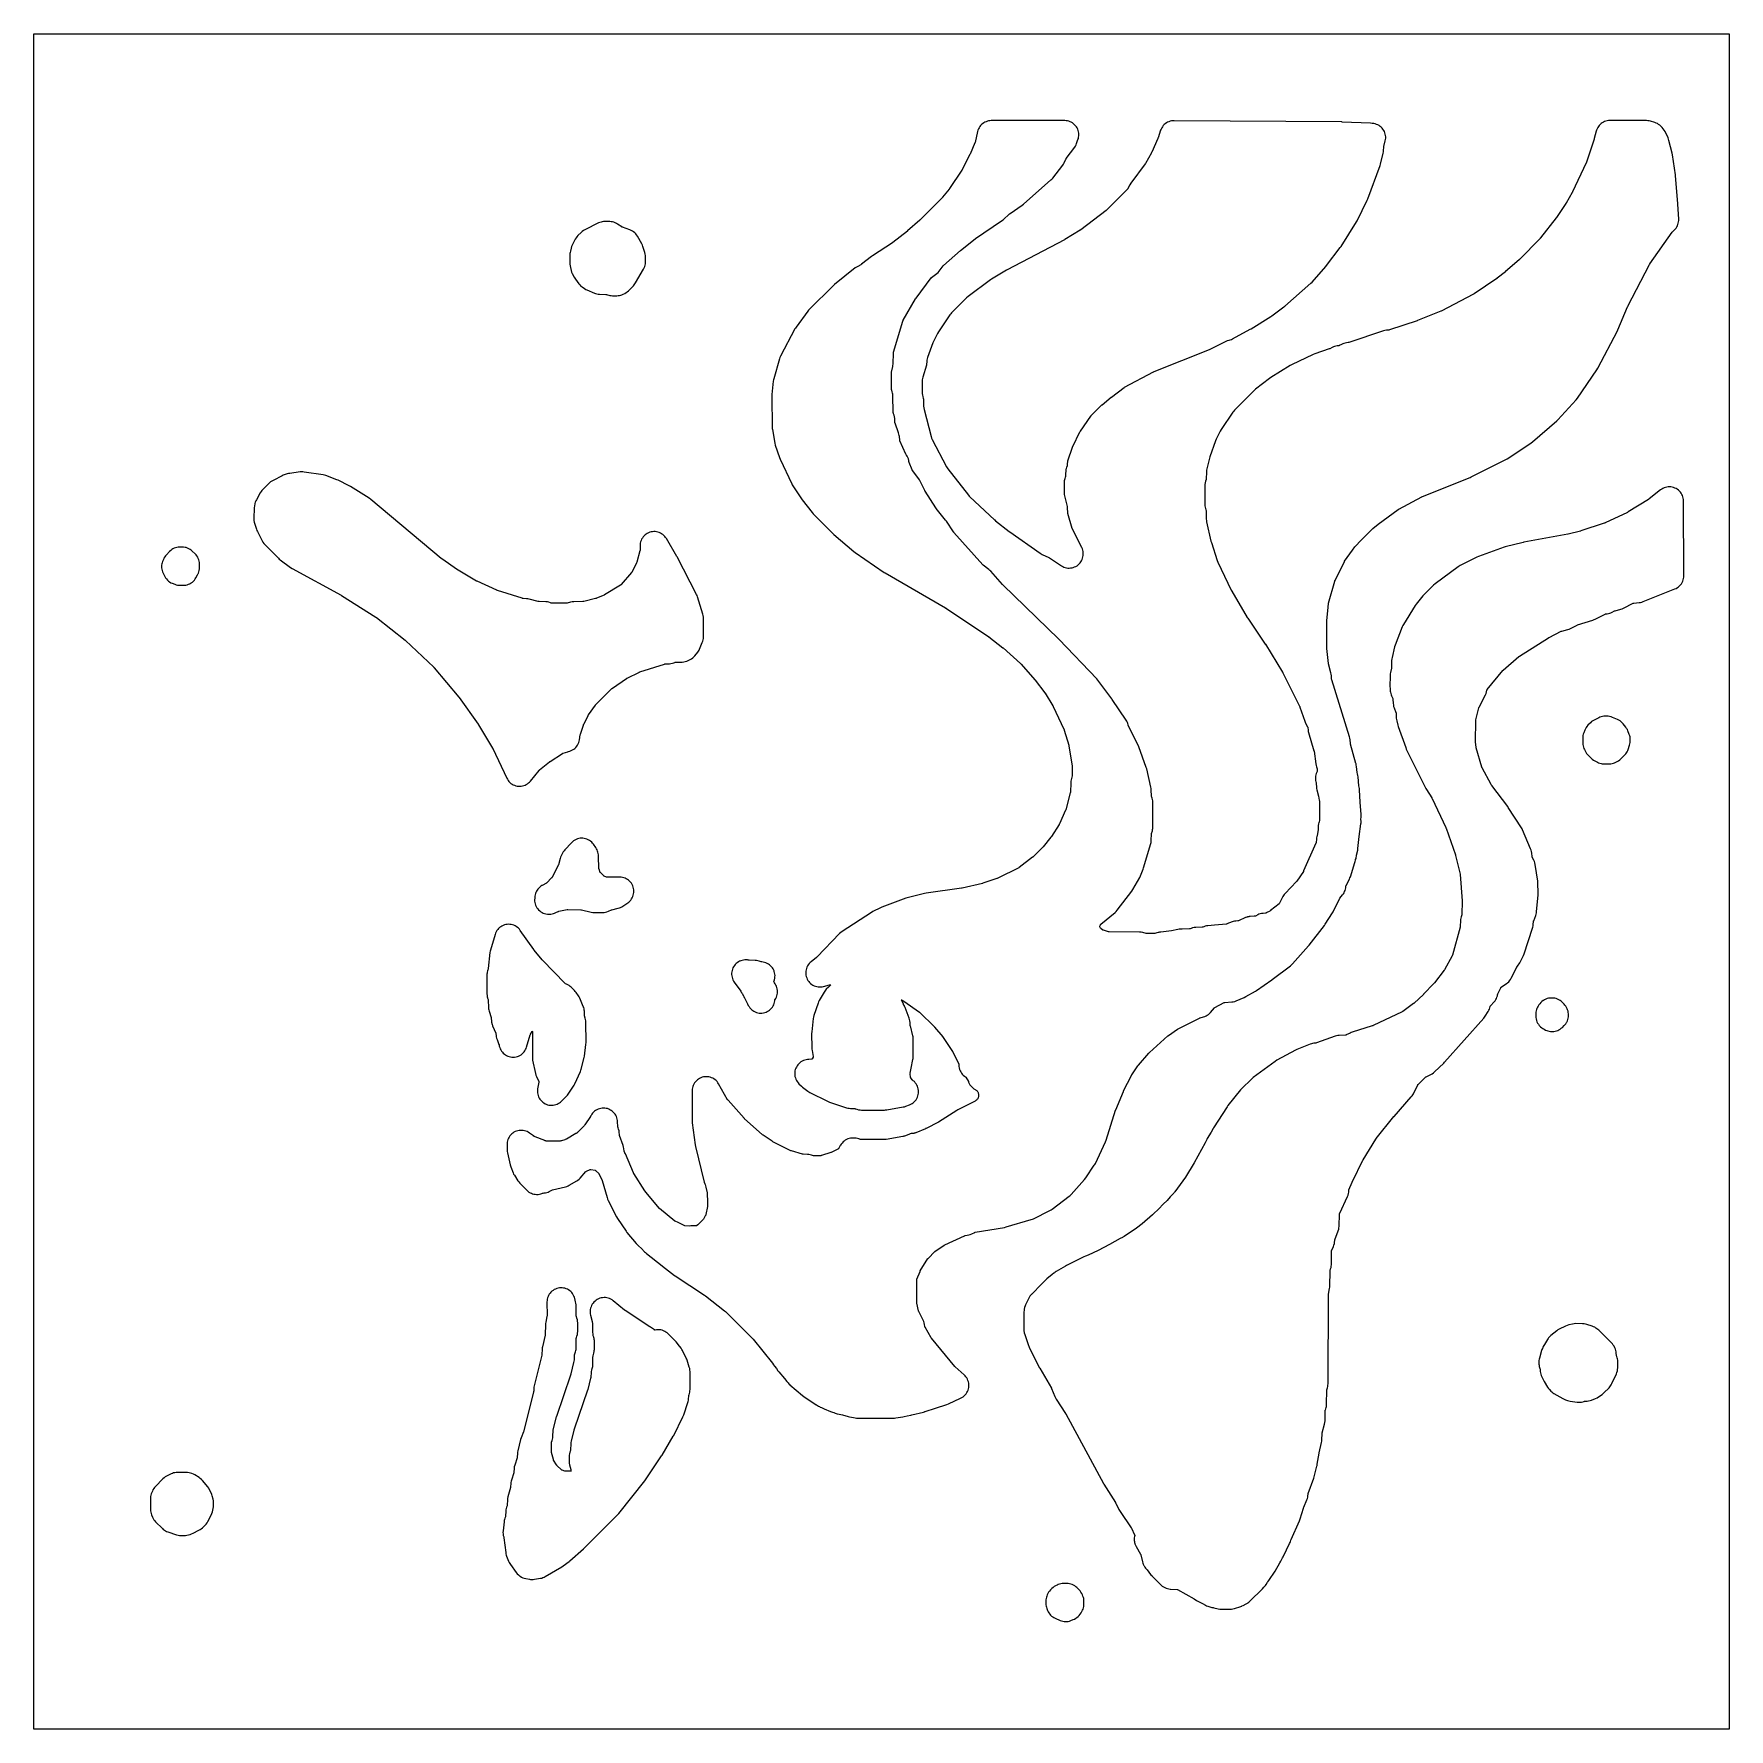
# Model space of a CAD drawing. Header units: millimetres. Extents: x 0 to 300, y 0 to 300.
import ezdxf

# ---------------------------------------------------------------- set-up
doc = ezdxf.new("R2010")
doc.units = ezdxf.units.MM
doc.layers.add('CUT', color=7, linetype='CONTINUOUS')

msp = doc.modelspace()

# ---------------------------------------------------------------- linework, layer by layer
at = {"layer": 'CUT'}
for points in [[(300, 299.8947), (300, 0.0614), (299.9971, 0.0029), (299.9386, 0), (0.0614, 0), (0.0029, 0.0029), (0, 0.0614), (0, 299.8947), (0.0029, 299.9532), (0.0614, 299.9561), (299.9386, 299.9561), (299.9971, 299.9532)], [(86.5868, 105.9244), (86.3455, 105.9474), (86.1031, 105.9468), (85.8619, 105.9228), (85.6241, 105.8756), (85.392, 105.8055), (85.1678, 105.7133), (84.9536, 105.5999), (84.7514, 105.4662), (84.5631, 105.3135), (84.3904, 105.1433), (84.2351, 104.9573), (84.0985, 104.757), (83.9819, 104.5444), (83.8865, 104.3216), (83.8131, 104.0905), (83.7624, 103.8535), (83.7349, 103.6126), (83.7309, 103.3702), (83.7616, 102.4081), (83.7796, 102.1781), (83.8187, 101.9507), (84.2813, 99.8482), (84.3313, 99.6574), (84.3962, 99.471), (84.8049, 98.4308), (84.9033, 98.212), (85.0222, 98.0036), (85.6421, 97.0289), (85.801, 96.8069), (85.9831, 96.6036), (87.2438, 95.3418), (87.4218, 95.18), (87.6145, 95.0361), (87.8202, 94.9113), (88.037, 94.8069), (88.2627, 94.7238), (88.4954, 94.6628), (88.7329, 94.6245), (88.973, 94.6091), (89.2134, 94.6169), (89.452, 94.6478), (89.6865, 94.7014), (89.9147, 94.7774), (90.0084, 94.8136), (90.0135, 94.8155), (90.0636, 94.8302), (90.0902, 94.8354), (90.1142, 94.8386), (90.3306, 94.8615), (90.5592, 94.8965), (90.7836, 94.9525), (91.0019, 95.0289), (91.2121, 95.1252), (91.6555, 95.3536), (91.6759, 95.3634), (91.7676, 95.3974), (91.7895, 95.4033), (94.0712, 95.9482), (94.3072, 96.017), (94.5353, 96.1086), (94.7532, 96.2222), (96.0599, 96.9869), (96.2794, 97.1314), (96.4826, 97.2982), (96.6671, 97.4853), (97.6904, 98.6386), (97.7044, 98.6536), (97.7371, 98.6832), (97.7755, 98.7049), (97.7941, 98.7135), (98.4368, 98.9896), (98.4551, 98.9969), (98.4954, 99.0094), (98.5377, 99.0087), (98.5573, 99.0068), (99.3134, 98.9139), (99.3314, 98.9112), (99.3693, 98.9027), (99.3988, 98.8774), (99.4117, 98.8645), (99.9516, 98.3003), (99.964, 98.2867), (99.9764, 98.2709), (100.5592, 97.1307), (100.563, 97.1228), (100.5762, 97.0891), (100.5816, 97.0718), (101.4431, 94.0383), (101.5173, 93.8169), (101.5326, 93.7824), (101.5367, 93.7702), (101.6319, 93.5556), (103.0912, 90.6438), (103.2527, 90.3673), (104.79, 88.0849), (104.958, 87.8632), (106.5991, 85.931), (106.7542, 85.7644), (107.7433, 84.7945), (107.817, 84.7133), (107.961, 84.5673), (108.0749, 84.4693), (108.2212, 84.3259), (108.4035, 84.1637), (111.158, 81.9455), (111.2227, 81.8952), (113.3657, 80.2822), (113.4955, 80.1909), (118.6555, 76.7976), (118.8402, 76.6651), (122.2367, 74.0118), (122.3748, 73.904), (122.3782, 73.9013), (122.5114, 73.7878), (122.5234, 73.7766), (124.8898, 71.4099), (127.302, 68.9848), (130.6847, 64.7637), (130.8776, 64.4644), (131.036, 64.2457), (131.3988, 63.7978), (131.6759, 63.4055), (131.8122, 63.2295), (132.8372, 62.022), (133.2413, 61.5232), (133.3784, 61.3676), (133.4565, 61.2926), (133.5001, 61.2411), (133.63, 61.0996), (133.7703, 60.9684), (133.7916, 60.95), (133.7988, 60.9432), (136.0009, 59.0351), (136.2392, 58.8525), (138.4154, 57.3833), (138.4476, 57.3638), (138.4716, 57.3477), (138.6585, 57.2332), (138.8547, 57.1356), (139.0183, 57.063), (139.1541, 56.9843), (139.3734, 56.8842), (139.8538, 56.6921), (140.9624, 56.2), (141.139, 56.1295), (141.3205, 56.0727), (141.5803, 56.002), (141.791, 55.9178), (141.9835, 55.8498), (142.132, 55.8106), (142.1936, 55.7939), (143.0736, 55.5957), (144.0924, 55.3186), (144.3539, 55.2622), (145.0448, 55.1518), (145.3317, 55.0872), (145.6014, 55.0417), (145.687, 55.0368), (145.7443, 55.0274), (145.9068, 55.0185), (145.9898, 55.0086), (146.1881, 55.0008), (151.7388, 55.0025), (151.8436, 55.0098), (151.8527, 55.0098), (152.0639, 55.0187), (152.2736, 55.0453), (152.5464, 55.0918), (153.7949, 55.268), (154.0052, 55.3069), (154.5654, 55.4356), (155.2015, 55.5439), (155.3862, 55.5826), (157.4308, 56.092), (157.6166, 56.146), (157.6384, 56.1532), (157.6896, 56.1703), (157.7047, 56.1743), (159.5571, 56.7919), (159.5667, 56.7956), (161.575, 57.4646), (161.8289, 57.5649), (164.0009, 58.5632), (164.2208, 58.6779), (164.4283, 58.8137), (164.6213, 58.9695), (164.798, 59.1436), (164.9565, 59.3343), (165.0953, 59.5398), (165.2131, 59.7581), (165.3087, 59.987), (165.3811, 60.2242), (165.4297, 60.4674), (165.4539, 60.7142), (165.4536, 60.9622), (165.4287, 61.209), (165.3794, 61.452), (165.3064, 61.6891), (165.2101, 61.9176), (165.0918, 62.1356), (164.9524, 62.3407), (164.7933, 62.531), (164.6162, 62.7047), (163.0304, 64.1119), (163.0268, 64.1153), (162.9746, 64.169), (162.9634, 64.1819), (158.8525, 69.1667), (158.8494, 69.1707), (158.8048, 69.2339), (158.7956, 69.2489), (157.7054, 71.1128), (157.6965, 71.1289), (157.68, 71.1647), (157.6708, 71.2031), (157.6679, 71.2212), (157.6177, 71.5846), (157.5636, 71.8606), (157.4789, 72.1287), (157.3646, 72.3857), (156.5812, 73.9093), (156.5789, 73.9141), (156.5593, 73.9613), (156.5514, 73.9866), (156.5457, 74.0097), (156.2428, 75.3842), (156.2388, 75.4048), (156.2293, 75.4949), (156.2289, 75.5158), (156.254, 79.4793), (156.2545, 79.4963), (156.258, 79.5327), (156.2679, 79.5674), (156.2737, 79.5835), (156.8141, 80.9861), (156.8211, 81.0029), (156.8563, 81.0733), (156.8657, 81.0889), (158.2244, 83.2488), (158.2357, 83.2658), (158.2905, 83.3349), (158.3045, 83.3498), (159.3624, 84.4215), (159.3758, 84.4344), (159.4374, 84.4855), (159.4525, 84.4963), (161.119, 85.6231), (161.1233, 85.6259), (161.1906, 85.6643), (161.2064, 85.6721), (164.7176, 87.299), (164.7351, 87.3065), (164.7739, 87.3199), (164.8139, 87.3293), (164.8328, 87.3323), (165.1685, 87.3758), (165.4472, 87.4281), (165.7182, 87.5117), (165.9781, 87.6254), (166.4905, 87.8852), (166.5077, 87.8934), (166.546, 87.9082), (166.5857, 87.919), (166.6044, 87.9226), (171.7655, 88.7786), (172.0633, 88.8469), (176.4963, 90.1535), (176.7074, 90.2262), (176.9113, 90.3174), (179.8053, 91.7705), (180.0037, 91.8817), (180.1911, 92.0104), (183.2103, 94.293), (183.3921, 94.4445), (183.5588, 94.6126), (185.931, 97.242), (186.1475, 97.5188), (187.6557, 99.7552), (187.7589, 99.922), (187.8487, 100.0963), (189.6316, 103.919), (189.7472, 104.2145), (191.4363, 109.4984), (191.4521, 109.5448), (191.4699, 109.5904), (192.8108, 112.8377), (192.8289, 112.8793), (192.8486, 112.9203), (194.2198, 115.6343), (194.2568, 115.7019), (194.2981, 115.7671), (195.3769, 117.353), (195.4143, 117.4049), (195.4544, 117.4548), (197.2943, 119.6185), (197.3482, 119.6777), (197.406, 119.7332), (200.6472, 122.6432), (200.7072, 122.6936), (200.7703, 122.7399), (202.3697, 123.8346), (202.4379, 123.878), (202.5089, 123.9167), (206.2684, 125.8003), (206.2839, 125.8076), (206.3529, 125.8346), (206.3693, 125.8398), (207.0029, 126.0234), (207.2311, 126.1017), (207.4507, 126.2016), (207.6597, 126.3223), (207.8561, 126.4625), (208.038, 126.6209), (208.2038, 126.7962), (208.9261, 127.6376), (208.9382, 127.651), (208.9663, 127.678), (208.999, 127.699), (209.0149, 127.7077), (210.6617, 128.5542), (210.6786, 128.5624), (210.7162, 128.5772), (210.756, 128.5842), (210.7747, 128.586), (211.9733, 128.6741), (212.2447, 128.7091), (212.5106, 128.7735), (212.7678, 128.8665), (214.1907, 129.4712), (214.4591, 129.6048), (216.1863, 130.5979), (216.374, 130.7172), (219.0493, 132.5901), (219.117, 132.6393), (222.369, 135.0822), (222.5542, 135.2358), (222.7238, 135.4065), (225.587, 138.5805), (225.7076, 138.7247), (228.4014, 142.2044), (228.5397, 142.402), (229.8046, 144.4094), (229.9324, 144.638), (231.0394, 146.8868), (231.0495, 146.9058), (231.0997, 146.9838), (231.1128, 147.0008), (231.6012, 147.5971), (231.7406, 147.7844), (231.8619, 147.9839), (231.964, 148.1939), (232.0461, 148.4125), (232.1074, 148.6378), (232.1475, 148.8678), (232.1832, 149.1505), (232.184, 149.156), (232.1943, 149.2042), (232.2055, 149.2315), (232.2163, 149.2538), (232.8119, 150.4039), (232.9064, 150.6084), (232.9821, 150.8204), (233.7535, 153.3351), (233.8279, 153.53), (233.8923, 153.7656), (233.9099, 153.8452), (233.9731, 154.051), (234.0242, 154.2453), (234.0596, 154.4432), (234.0878, 154.6476), (234.2766, 155.4998), (234.3232, 155.7896), (234.5383, 157.9202), (234.8462, 160.1565), (234.867, 160.3843), (234.8669, 160.613), (234.849, 160.9982), (234.8848, 161.3525), (234.8973, 161.58), (234.8891, 161.8076), (234.7107, 163.9863), (234.6078, 166.2094), (234.5843, 166.455), (234.5366, 166.6971), (234.4709, 166.9147), (234.3414, 168.4966), (234.3055, 168.7607), (234.2417, 169.0195), (234.1628, 169.2369), (234.0537, 170.3555), (234.0233, 170.57), (233.9745, 170.781), (233.9568, 170.8449), (233.9496, 170.8781), (233.0006, 174.2924), (232.996, 174.3108), (232.9821, 174.3913), (232.9803, 174.4102), (232.9372, 175.0285), (232.8998, 175.3187), (232.8288, 175.6025), (229.6816, 185.64), (229.6755, 185.6618), (229.6577, 185.7578), (229.6556, 185.7803), (229.6167, 186.3965), (229.589, 186.642), (229.5372, 186.8835), (229.112, 188.4773), (229.1108, 188.4822), (229.0966, 188.5586), (229.0944, 188.5761), (228.8294, 191.2246), (228.8078, 194.5359), (228.8077, 196.1077), (229.0401, 198.5496), (229.1053, 199.1898), (229.1073, 199.2064), (229.1151, 199.247), (229.1171, 199.2545), (230.2207, 203.1295), (230.2257, 203.1456), (230.2529, 203.2156), (230.2604, 203.2314), (231.9548, 206.6234), (231.9595, 206.6308), (233.3319, 208.6313), (233.7661, 209.2163), (234.9264, 210.4052), (236.9231, 212.4138), (237.8735, 213.2299), (241.4101, 215.7936), (241.4774, 215.8389), (241.5476, 215.8796), (245.5977, 218.0453), (245.6564, 218.0747), (245.7166, 218.1008), (254.1835, 221.4914), (254.3732, 221.5767), (260.7287, 224.7581), (261.0019, 224.9172), (264.9652, 227.5745), (265.2096, 227.7611), (269.5032, 231.4792), (269.7173, 231.6882), (269.7174, 231.6884), (269.7181, 231.6891), (272.94, 235.2363), (273.1489, 235.5), (276.6059, 240.524), (276.7638, 240.7866), (280.2241, 247.4326), (280.3072, 247.6087), (282.0366, 251.6751), (282.0556, 251.7174), (282.0762, 251.7589), (285.9158, 259.1357), (285.9545, 259.2045), (285.9978, 259.2706), (289.9515, 264.8973), (289.9628, 264.9126), (290.0164, 264.9745), (290.0299, 264.9879), (290.2955, 265.2385), (290.4613, 265.4107), (290.61, 265.598), (290.74, 265.7985), (290.8503, 266.0106), (290.9399, 266.2323), (291.0079, 266.4615), (291.0536, 266.6961), (291.0768, 266.9341), (291.0771, 267.1731), (290.9547, 269.8021), (290.9479, 269.9028), (290.5144, 274.8792), (290.4976, 275.0239), (289.9773, 278.5833), (289.9266, 278.8373), (289.3508, 281.1038), (289.2806, 281.3332), (289.1888, 281.5549), (288.6576, 282.6808), (288.5215, 282.9312), (288.3577, 283.1645), (288.1685, 283.3777), (287.9083, 283.6392), (287.726, 283.8051), (287.5282, 283.9523), (287.3169, 284.0792), (287.0941, 284.1848), (286.8621, 284.2679), (286.1007, 284.4988), (285.8642, 284.5582), (285.623, 284.5942), (285.3795, 284.6065), (278.9037, 284.618), (278.667, 284.6072), (278.4324, 284.5741), (278.2019, 284.5188), (277.9778, 284.442), (277.7619, 284.3444), (277.5562, 284.2267), (277.3626, 284.0901), (277.1829, 283.9358), (277.0185, 283.7651), (276.871, 283.5797), (276.7417, 283.3811), (276.6318, 283.1712), (276.5423, 282.9518), (276.474, 282.7249), (276.1478, 281.4212), (276.1359, 281.3772), (276.1223, 281.3337), (274.7701, 277.2755), (274.7457, 277.209), (274.7174, 277.144), (272.2866, 271.9881), (272.2645, 271.9435), (272.2405, 271.8999), (271.153, 270.0183), (271.1324, 269.984), (271.1107, 269.9505), (269.4599, 267.4904), (269.4354, 267.4553), (269.4097, 267.4211), (266.6281, 263.8575), (266.5839, 263.8042), (266.5368, 263.7536), (262.892, 260.061), (262.8611, 260.0309), (262.8291, 260.0018), (260.4499, 257.9172), (260.4362, 257.9055), (260.4066, 257.881), (258.9699, 256.7293), (258.9294, 256.6982), (258.8875, 256.6689), (254.8607, 253.972), (254.807, 253.9381), (254.7515, 253.9071), (249.0709, 250.924), (249.0158, 250.8969), (248.9595, 250.8727), (244.8469, 249.2271), (244.8141, 249.2145), (244.781, 249.203), (239.9005, 247.5759), (239.8811, 247.57), (239.7953, 247.5514), (239.7752, 247.5487), (239.3674, 247.5055), (239.1036, 247.4632), (238.8458, 247.393), (232.6923, 245.3577), (232.6746, 245.3524), (232.5965, 245.3348), (232.5781, 245.3321), (232.2931, 245.2971), (232.0689, 245.2591), (231.849, 245.2009), (231.6354, 245.123), (231.4297, 245.0259), (231.0223, 244.8106), (231.007, 244.803), (230.9731, 244.7888), (230.9375, 244.7811), (230.9204, 244.7786), (230.6281, 244.7427), (230.4052, 244.705), (230.1866, 244.6473), (229.9741, 244.5701), (229.7695, 244.4741), (229.3416, 244.2491), (229.3372, 244.2469), (229.2684, 244.2169), (229.2524, 244.2111), (226.6681, 243.3298), (226.4181, 243.2292), (222.558, 241.4284), (222.3018, 241.2902), (218.8715, 239.1729), (218.6397, 239.0111), (216.1692, 237.0693), (215.9355, 236.8607), (212.4866, 233.3694), (212.3323, 233.198), (212.1944, 233.0132), (210.1176, 229.9431), (209.9513, 229.6584), (209.245, 228.2427), (209.1324, 227.9806), (208.1022, 225.1457), (208.0253, 224.8934), (207.5609, 223.0198), (207.5114, 222.7635), (207.4889, 222.5033), (207.4416, 221.1146), (207.4404, 221.0957), (207.435, 221.0555), (207.4255, 221.0159), (207.4197, 220.998), (207.3484, 220.7935), (207.2718, 220.5275), (207.2251, 220.2547), (207.2089, 219.9784), (207.1985, 216.8996), (207.2078, 216.6754), (207.2372, 216.4529), (207.2864, 216.234), (207.4217, 215.7372), (207.4271, 215.7148), (207.4413, 215.6164), (207.4425, 215.5934), (207.4733, 214.1074), (207.4911, 213.8566), (207.534, 213.6089), (208.3068, 210.1842), (208.3747, 209.9412), (209.4308, 206.7847), (209.5422, 206.5078), (211.9039, 201.5213), (212.0085, 201.3238), (214.7188, 196.7165), (214.807, 196.5774), (217.9266, 191.9946), (217.9428, 191.9702), (217.9584, 191.9453), (220.9835, 186.9945), (221.0088, 186.9511), (221.0322, 186.9066), (223.9954, 180.9877), (224.029, 180.9144), (224.0577, 180.8389), (224.9098, 178.3397), (224.9789, 178.16), (225.0617, 177.9861), (225.4062, 177.3287), (225.414, 177.3129), (225.4284, 177.2777), (225.4359, 177.2405), (225.4382, 177.223), (225.4859, 176.7726), (225.5213, 176.5423), (225.5779, 176.3162), (226.5389, 173.1203), (226.5402, 173.1153), (226.5571, 173.0381), (226.5598, 173.0203), (226.8471, 170.7911), (226.8994, 170.5116), (226.9832, 170.2398), (227.0943, 169.9409), (227.1006, 169.9223), (227.1111, 169.8814), (227.1128, 169.8392), (227.1121, 169.8196), (227.0895, 169.4709), (227.0883, 169.4574), (227.0817, 169.4167), (227.0459, 169.3451), (227.0458, 169.3449), (226.9446, 169.1139), (226.8671, 168.8739), (226.8142, 168.6273), (226.7865, 168.3767), (226.7841, 168.1245), (226.8071, 167.8734), (226.8077, 167.8707), (226.8083, 167.8672), (226.8554, 167.6258), (226.8563, 167.6228), (226.8563, 167.6227), (226.8584, 167.6157), (226.9029, 167.4685), (226.9046, 167.4623), (226.905, 167.4611), (226.9053, 167.4599), (226.9055, 167.4592), (226.9293, 167.3721), (226.9361, 167.3314), (226.9378, 167.3124), (226.9778, 166.6781), (227.0044, 166.4396), (227.0537, 166.2048), (227.3438, 165.0926), (227.4751, 164.3617), (227.4759, 164.3562), (227.4839, 164.2727), (227.4845, 164.2537), (227.4968, 161.0218), (227.4941, 160.9366), (227.4853, 160.8518), (227.4336, 160.4831), (227.4066, 160.4078), (227.331, 160.1554), (227.2824, 159.8965), (227.2614, 159.6339), (227.2485, 159.1638), (227.0937, 158.0605), (227.0531, 157.943), (226.995, 157.6956), (226.9623, 157.4436), (226.9193, 156.8938), (226.917, 156.8727), (226.9083, 156.8278), (226.898, 156.7948), (226.8979, 156.7946), (226.8977, 156.7941), (226.8967, 156.7918), (226.8799, 156.7496), (224.7057, 151.8597), (224.6983, 151.8441), (224.662, 151.7792), (224.6526, 151.7648), (223.4796, 150.0556), (223.4768, 150.0517), (223.4313, 149.9946), (223.4202, 149.9822), (221.4339, 147.8622), (221.2892, 147.6933), (221.1602, 147.5122), (221.0477, 147.3204), (220.4223, 146.1363), (220.4131, 146.1199), (220.3907, 146.0862), (220.3621, 146.0576), (220.3478, 146.0454), (218.8406, 144.8195), (218.8252, 144.8076), (218.7548, 144.7616), (218.7377, 144.7522), (218.0738, 144.4102), (218.0571, 144.4021), (218.02, 144.3874), (217.9807, 144.3803), (217.9622, 144.3784), (217.5159, 144.3432), (217.2709, 144.3116), (217.0301, 144.256), (216.796, 144.1769), (216.5709, 144.075), (216.1603, 143.8642), (216.1428, 143.8558), (216.1038, 143.8407), (216.1028, 143.8405), (215.9631, 143.8378), (215.2644, 143.7903), (215.0677, 143.7657), (215.0607, 143.765), (215.0584, 143.7646), (214.9852, 143.7554), (214.8884, 143.7321), (214.8478, 143.7243), (214.7988, 143.7104), (214.7117, 143.6894), (214.6673, 143.6732), (214.6392, 143.6653), (214.4839, 143.6064), (214.4473, 143.593), (214.4365, 143.5884), (213.1757, 143.0468), (213.1587, 143.04), (213.1212, 143.028), (213.0827, 143.0198), (213.0646, 143.0173), (212.6775, 142.973), (212.4672, 142.9398), (212.2604, 142.8889), (212.0587, 142.8205), (211.1396, 142.4647), (211.1234, 142.4588), (211.0872, 142.4485), (211.0501, 142.4416), (211.0334, 142.4397), (208.9084, 142.244), (207.7663, 142.1389), (207.5286, 142.1054), (207.2951, 142.0493), (207.0681, 141.9711), (206.876, 141.8943), (206.8708, 141.8924), (206.8237, 141.878), (206.7945, 141.8746), (206.7698, 141.8732), (205.6024, 141.8403), (205.3301, 141.8177), (205.062, 141.7655), (204.8011, 141.6843), (204.6195, 141.6167), (204.5998, 141.61), (204.5564, 141.5992), (204.512, 141.5932), (204.4913, 141.5921), (203.1898, 141.5615), (203.158, 141.5593), (203.1011, 141.5607), (202.9609, 141.5576), (202.7088, 141.5391), (202.7, 141.5376), (202.693, 141.537), (202.4445, 141.4931), (201.3291, 141.2371), (199.4363, 141.0351), (199.208, 141), (199.0812, 140.9683), (198.9423, 140.9428), (198.7179, 140.8794), (198.3787, 140.7664), (196.935, 140.7633), (196.9298, 140.7634), (196.8796, 140.7674), (196.8539, 140.7717), (196.8312, 140.7769), (196.2428, 140.9282), (195.9456, 140.9856), (195.6437, 141.0067), (190.279, 141.0565), (190.2617, 141.057), (190.2243, 141.0608), (190.1873, 141.0681), (190.171, 141.0725), (189.2588, 141.3416), (189.2428, 141.3467), (189.2089, 141.3601), (189.1784, 141.3791), (189.1646, 141.3891), (188.8334, 141.639), (188.8177, 141.6515), (188.7864, 141.681), (188.766, 141.7188), (188.758, 141.7372), (188.6598, 141.9786), (188.6531, 141.9964), (188.6417, 142.0355), (188.651, 142.0751), (188.6567, 142.0933), (188.7361, 142.3229), (188.7421, 142.3391), (188.7573, 142.3727), (188.7834, 142.3983), (188.7966, 142.4097), (191.3258, 144.4772), (191.5389, 144.6731), (191.728, 144.8924), (194.3043, 148.2551), (194.5026, 148.5568), (195.6951, 150.6928), (195.833, 150.982), (196.3031, 152.1555), (196.3813, 152.3816), (197.6453, 156.6922), (197.6951, 156.8926), (197.7283, 157.0963), (197.7445, 157.3021), (197.7831, 158.3325), (197.7845, 158.3541), (197.7988, 158.4467), (197.8039, 158.4677), (197.9328, 158.9367), (197.983, 159.158), (198.0129, 159.3831), (198.0222, 159.6098), (198.0035, 164.0268), (197.9924, 164.2518), (197.9611, 164.4749), (197.9099, 164.6943), (197.8391, 164.9081), (197.8078, 164.99), (197.8009, 165.0096), (197.7897, 165.053), (197.7833, 165.0973), (197.7821, 165.118), (197.7485, 166.1678), (197.7292, 166.4087), (197.6866, 166.6465), (196.9418, 169.8968), (196.8596, 170.1784), (195.5695, 173.7943), (195.4452, 174.0837), (193.7186, 177.4928), (193.7093, 177.5126), (193.6766, 177.6015), (193.6709, 177.6227), (193.6484, 177.7163), (193.5873, 177.9291), (193.5076, 178.1358), (193.41, 178.3345), (193.2951, 178.5238), (190.8287, 182.2099), (190.7447, 182.3279), (188.2682, 185.6017), (188.0832, 185.8193), (181.4249, 192.7978), (181.3584, 192.8649), (171.465, 202.4794), (171.4355, 202.5091), (171.4071, 202.5398), (169.3227, 204.8713), (169.1707, 205.0271), (169.0057, 205.1691), (168.021, 205.9446), (168.0168, 205.9481), (167.9554, 206.0052), (167.9424, 206.0191), (162.8279, 211.7365), (162.772, 211.8038), (162.7212, 211.8751), (161.4962, 213.7333), (161.3479, 213.9354), (159.6967, 215.9644), (159.6552, 216.0184), (159.6169, 216.0747), (157.7136, 219.052), (157.6798, 219.1081), (157.6492, 219.1661), (156.8261, 220.8324), (156.7137, 221.0355), (156.583, 221.2273), (155.4691, 222.7092), (155.4594, 222.7228), (155.4403, 222.7535), (155.424, 222.786), (155.4177, 222.8009), (154.8868, 224.1411), (154.8811, 224.1567), (154.8708, 224.1912), (154.8643, 224.2234), (154.8565, 224.2798), (154.8551, 224.2796), (154.8201, 224.4919), (154.7519, 224.7415), (154.6583, 224.9827), (154.5402, 225.213), (154.399, 225.4298), (154.358, 225.4861), (154.3099, 225.5668), (154.3002, 225.5869), (153.2581, 227.9308), (153.2503, 227.9499), (153.2368, 227.9922), (153.2281, 228.0358), (153.2257, 228.0563), (153.1685, 228.7041), (153.1397, 228.9216), (153.0918, 229.1358), (153.0254, 229.3449), (152.3955, 231.063), (152.3895, 231.0807), (152.3795, 231.1196), (152.3734, 231.1593), (152.372, 231.1779), (152.3325, 231.917), (152.3022, 232.1938), (152.2414, 232.4654), (152.1507, 232.7286), (152.1079, 232.8334), (152.1018, 232.8493), (152.0911, 232.8843), (152.0869, 232.9203), (152.0861, 232.9375), (152.0108, 235.9624), (151.9947, 236.1905), (151.9578, 236.4161), (151.9005, 236.6374), (151.8111, 236.9269), (151.8061, 236.9447), (151.7982, 236.9837), (151.7941, 237.0232), (151.7935, 237.0417), (151.781, 239.9604), (151.7814, 239.979), (151.789, 240.0591), (151.7922, 240.0775), (151.9936, 241.1032), (152.0249, 241.3066), (152.0394, 241.5118), (152.0984, 243.5208), (152.0986, 243.5262), (152.1045, 243.5779), (152.1099, 243.6042), (152.1163, 243.6275), (153.775, 249.1517), (153.7818, 249.1723), (153.8189, 249.2584), (153.8292, 249.2775), (156.0285, 253.095), (156.0682, 253.1591), (156.112, 253.2207), (158.8034, 256.7657), (158.8067, 256.7699), (158.8404, 256.8076), (158.8596, 256.8254), (158.8777, 256.8404), (159.7882, 257.5563), (160.0125, 257.7556), (160.2114, 257.9804), (160.9225, 258.8886), (160.9331, 258.9016), (160.9824, 258.9542), (160.9946, 258.9656), (163.9546, 261.6099), (163.9817, 261.6334), (164.0095, 261.6561), (166.5709, 263.6809), (166.6055, 263.7072), (166.6411, 263.7323), (171.2542, 266.8611), (171.5183, 267.0674), (172.6631, 268.0922), (172.7185, 268.1388), (172.7765, 268.182), (174.9209, 269.6767), (175.1442, 269.852), (179.9738, 274.1083), (180.1459, 274.2752), (180.3011, 274.4578), (182.0628, 276.7438), (182.1959, 276.9343), (182.3108, 277.1363), (182.6484, 277.8), (182.6508, 277.8045), (182.6917, 277.8715), (182.7019, 277.8861), (184.189, 279.9121), (184.3237, 280.1159), (184.438, 280.3318), (184.5306, 280.5578), (184.774, 281.2461), (184.7729, 281.2465), (184.8348, 281.433), (184.8885, 281.6694), (184.9191, 281.9098), (184.9262, 282.1521), (184.9099, 282.3939), (184.8702, 282.633), (184.8076, 282.8671), (184.7226, 283.0941), (184.616, 283.3118), (184.4888, 283.5181), (184.3422, 283.7111), (184.1777, 283.889), (183.9966, 284.0502), (183.8009, 284.1931), (183.5922, 284.3163), (183.3725, 284.4188), (183.144, 284.4995), (182.9087, 284.5577), (182.6689, 284.5929), (182.4268, 284.6046), (169.4369, 284.6053), (169.1983, 284.5939), (168.9619, 284.5598), (168.7299, 284.5033), (168.5043, 284.4249), (168.2872, 284.3253), (168.0806, 284.2055), (167.8863, 284.0664), (167.7062, 283.9095), (167.542, 283.7362), (167.395, 283.5479), (167.2666, 283.3464), (167.1581, 283.1337), (167.0704, 282.9115), (167.0042, 282.682), (166.547, 280.7532), (166.5456, 280.7481), (166.521, 280.6716), (166.5143, 280.6546), (165.6902, 278.7022), (165.6737, 278.6648), (165.6559, 278.628), (164.3031, 275.9514), (164.2681, 275.8871), (164.2293, 275.8251), (162.0602, 272.591), (162.027, 272.544), (161.9915, 272.4986), (160.8021, 271.0498), (160.7665, 271.0084), (160.729, 270.9686), (156.8444, 267.0345), (156.8113, 267.0024), (156.7771, 266.9715), (154.6229, 265.1033), (154.5993, 265.0833), (154.5752, 265.064), (152.0148, 263.0662), (151.9748, 263.0363), (151.9335, 263.0081), (148.4173, 260.7108), (148.235, 260.5797), (146.4691, 259.1848), (146.4541, 259.1735), (146.3861, 259.13), (146.3696, 259.1211), (145.7869, 258.8255), (145.5684, 258.7004), (145.3636, 258.554), (141.6959, 255.6419), (141.483, 255.4521), (137.2265, 251.1974), (137.1007, 251.0619), (136.9852, 250.9175), (134.8736, 248.0675), (134.7668, 247.9114), (134.6722, 247.7477), (132.1213, 242.9233), (132.0124, 242.6885), (131.9283, 242.4438), (130.9202, 238.9285), (130.87, 238.7203), (130.8379, 238.5086), (130.58, 236.1277), (130.5657, 235.8232), (130.643, 230.3542), (130.6541, 230.1517), (130.6816, 229.9508), (131.1104, 227.5457), (131.1996, 227.1946), (131.9339, 224.9895), (132.0437, 224.7152), (134.1106, 220.3216), (134.1968, 220.1549), (134.2952, 219.9952), (135.8349, 217.695), (135.9508, 217.5357), (137.7531, 215.2546), (137.9302, 215.0536), (141.3729, 211.5448), (141.5418, 211.3878), (145.1286, 208.3504), (145.3296, 208.197), (150.4521, 204.6813), (150.6201, 204.5757), (161.3299, 198.4139), (161.3643, 198.3933), (161.3981, 198.3715), (168.9327, 193.3325), (168.9711, 193.3057), (169.0084, 193.2774), (171.4598, 191.3432), (171.4887, 191.3197), (171.5168, 191.2953), (174.6112, 188.5232), (174.6619, 188.4751), (174.7097, 188.4241), (177.1529, 185.6552), (177.1812, 185.622), (177.2082, 185.5877), (178.8927, 183.3711), (178.9238, 183.3282), (178.953, 183.2839), (180.3312, 181.09), (180.3689, 181.0258), (180.4024, 180.9593), (182.2739, 176.9421), (182.3074, 176.8628), (182.3351, 176.7813), (183.1395, 174.0998), (183.1602, 174.0213), (183.1755, 173.9416), (183.7236, 170.4381), (183.7339, 170.3512), (183.7378, 170.2638), (183.7499, 168.8047), (183.7498, 168.7995), (183.7463, 168.7498), (183.7422, 168.7244), (183.7372, 168.7018), (183.559, 167.9828), (183.5092, 167.7241), (183.4869, 167.4616), (183.4341, 165.8147), (183.4327, 165.7928), (183.4187, 165.6991), (183.4135, 165.6777), (182.5993, 162.6871), (182.5979, 162.6825), (182.5735, 162.6131), (182.5671, 162.5977), (181.5015, 160.1996), (181.4637, 160.1222), (181.4204, 160.0478), (180.0751, 157.9151), (180.0333, 157.8532), (179.9877, 157.794), (178.5817, 156.0842), (178.5407, 156.0369), (178.4972, 155.9918), (176.8351, 154.3555), (176.7792, 154.304), (176.7202, 154.2561), (174.3735, 152.4723), (174.3593, 152.462), (174.2951, 152.422), (174.2797, 152.4138), (170.5668, 150.5567), (170.4907, 150.5219), (170.4123, 150.4926), (167.96, 149.6711), (167.9044, 149.654), (167.8481, 149.6396), (164.2561, 148.8149), (164.2043, 148.8042), (164.152, 148.7959), (157.9033, 147.935), (157.6389, 147.884), (154.5617, 147.1157), (154.2883, 147.0306), (150.0812, 145.4507), (149.8345, 145.3425), (148.4421, 144.6404), (148.2036, 144.5032), (143.0121, 141.123), (142.7832, 140.9548), (142.5749, 140.7616), (138.6136, 136.6457), (138.5557, 136.5895), (138.4941, 136.5374), (137.5405, 135.7833), (137.3566, 135.6226), (137.1892, 135.4448), (137.04, 135.2515), (136.9103, 135.0445), (136.8015, 134.8259), (136.7145, 134.5977), (136.6502, 134.3621), (136.6092, 134.1214), (136.5918, 133.8778), (136.5983, 133.6336), (136.6286, 133.3913), (136.6825, 133.1531), (136.7592, 132.9213), (136.8583, 132.698), (136.9786, 132.4855), (137.1191, 132.2858), (137.2785, 132.1007), (137.4551, 131.932), (137.6473, 131.7814), (137.8534, 131.6503), (138.0712, 131.5399), (138.2988, 131.4512), (138.5339, 131.3852), (138.7743, 131.3425), (139.0178, 131.3234), (139.262, 131.3282), (139.5045, 131.3567), (139.7431, 131.4088), (140.7711, 131.6865), (140.7871, 131.6904), (140.8225, 131.6967), (140.8552, 131.6995), (140.8795, 131.7002), (140.9605, 131.7001), (141.0152, 131.6973), (140.9787, 131.6565), (140.743, 131.4177), (140.7267, 131.4012), (140.6511, 131.3246), (140.6199, 131.293), (140.6164, 131.2894), (140.2312, 130.8992), (140.0907, 130.7445), (139.9637, 130.5785), (139.8509, 130.4026), (138.9882, 128.9236), (138.87, 128.6944), (138.7759, 128.4542), (138.0375, 126.238), (137.9688, 125.9897), (137.926, 125.7356), (137.6544, 123.3923), (137.6379, 123.0876), (137.6553, 120.5228), (137.6685, 120.2825), (137.7048, 120.0447), (137.9087, 119.0356), (137.9121, 119.0164), (137.9161, 118.9766), (137.9006, 118.9398), (137.8917, 118.9224), (137.7043, 118.5768), (137.6948, 118.5602), (137.673, 118.5279), (137.6347, 118.5206), (137.6157, 118.5184), (137.1687, 118.4774), (137.1501, 118.4761), (137.1471, 118.4761), (136.9003, 118.4649), (136.6558, 118.4293), (136.416, 118.3698), (136.1832, 118.2869), (135.9598, 118.1814), (135.7479, 118.0544), (135.5495, 117.9071), (135.3667, 117.7409), (135.2011, 117.5575), (135.0545, 117.3586), (134.9282, 117.1462), (134.8234, 116.9224), (134.7413, 116.6894), (134.6826, 116.4494), (134.6479, 116.2048), (134.6375, 115.9579), (134.6515, 115.7112), (134.6898, 115.4671), (134.752, 115.228), (134.8375, 114.9962), (134.9455, 114.7739), (135.0749, 114.5634), (135.2244, 114.3667), (135.3926, 114.1857), (135.8149, 113.7741), (136.0472, 113.574), (136.9384, 112.8968), (137.1288, 112.7656), (137.3306, 112.6524), (140.4464, 111.0905), (140.7787, 110.9529), (143.8131, 109.9451), (144.0349, 109.8826), (144.2615, 109.8409), (144.491, 109.8201), (145.2966, 109.7846), (145.3157, 109.7833), (145.3548, 109.7778), (145.3932, 109.7685), (145.4114, 109.7627), (145.659, 109.677), (145.9256, 109.601), (146.199, 109.555), (146.4758, 109.5396), (150.504, 109.5385), (150.7181, 109.5476), (150.9307, 109.575), (153.8487, 110.0797), (154.0938, 110.1349), (154.3321, 110.2144), (154.9601, 110.4596), (155.1865, 110.5612), (155.4016, 110.6848), (155.6035, 110.8291), (155.7901, 110.9927), (155.9595, 111.1739), (156.1102, 111.3711), (156.2405, 111.5822), (156.3493, 111.8053), (156.4354, 112.038), (156.4981, 112.2781), (156.5366, 112.5232), (156.5506, 112.7709), (156.5401, 113.0188), (156.5049, 113.2644), (156.4457, 113.5054), (156.3628, 113.7393), (156.2571, 113.9638), (156.1297, 114.1767), (155.9819, 114.376), (155.815, 114.5596), (155.6307, 114.7258), (155.4831, 114.8344), (155.4567, 114.8557), (155.4319, 114.8849), (155.421, 114.8997), (155.1741, 115.2526), (155.1639, 115.268), (155.1451, 115.3009), (155.1362, 115.3377), (155.1331, 115.3559), (155.0473, 115.9451), (155.0451, 115.9624), (155.0431, 115.9986), (155.0474, 116.0341), (155.0506, 116.0515), (155.2362, 116.9294), (155.2397, 116.9441), (155.5671, 118.4949), (155.594, 118.6661), (155.6075, 118.7516), (155.6075, 118.7518), (155.6076, 118.7519), (155.6211, 119.0117), (155.6207, 122.0784), (155.6119, 122.2871), (155.5858, 122.4943), (155.5424, 122.6986), (155.1029, 124.414), (155.0987, 124.4325), (155.0865, 124.5101), (155.0849, 124.529), (155.0536, 125.0499), (155.0264, 125.2974), (154.9746, 125.5409), (154.8989, 125.7781), (154.185, 127.681), (154.1238, 127.8185), (154.1033, 127.8643), (154.0931, 127.8872), (154.0625, 127.9559), (153.9217, 128.2268), (153.9003, 128.268), (153.8717, 128.323), (153.5181, 129.0032), (153.4961, 129.0511), (153.5443, 129.0297), (153.8437, 128.8794), (153.8481, 128.8771), (153.9119, 128.839), (153.9259, 128.8295), (156.7055, 126.8474), (156.7094, 126.8444), (156.7669, 126.7967), (156.7793, 126.7851), (159.3091, 124.3109), (159.3516, 124.2672), (159.3918, 124.2214), (160.8407, 122.4809), (160.8789, 122.4325), (160.9145, 122.3823), (162.5725, 119.9108), (162.6139, 119.8446), (162.6508, 119.7758), (163.6692, 117.7193), (163.6937, 117.663), (163.6945, 117.6006), (163.69, 117.4758), (163.7059, 117.2262), (163.7467, 116.9794), (163.8119, 116.738), (163.9009, 116.5042), (164.0129, 116.2805), (164.1466, 116.0692), (164.3008, 115.8722), (164.4739, 115.6917), (164.6642, 115.5293), (164.8653, 115.3898), (164.867, 115.3885), (164.9025, 115.3387), (165.3685, 114.6122), (165.3786, 114.5954), (165.3977, 114.5574), (165.4259, 114.4823), (165.5278, 114.2484), (165.6529, 114.026), (165.8002, 113.8175), (165.9678, 113.6251), (166.1543, 113.4508), (166.3575, 113.2965), (166.5754, 113.1636), (166.6456, 113.1256), (166.738, 113.0631), (166.8239, 112.9918), (166.9023, 112.9124), (166.9725, 112.8257), (167.0339, 112.7325), (167.0859, 112.6337), (167.1278, 112.5303), (167.1594, 112.4232), (167.1804, 112.3136), (167.1905, 112.2025), (167.1896, 112.0909), (167.1777, 111.9799), (167.155, 111.8706), (167.1217, 111.7641), (167.0781, 111.6614), (167.0246, 111.5635), (166.9617, 111.4713), (166.8901, 111.3857), (166.8104, 111.3076), (166.7234, 111.2376), (166.6253, 111.1735), (166.6084, 111.1636), (166.5546, 111.1339), (163.5083, 109.5466), (163.3318, 109.4453), (160.1007, 107.4115), (160.0503, 107.3814), (160.0085, 107.3577), (159.9567, 107.33), (159.0341, 106.8639), (158.9973, 106.8453), (158.9431, 106.8179), (157.8808, 106.2813), (157.8429, 106.2629), (157.8116, 106.2484), (157.773, 106.2313), (156.0822, 105.5158), (156.0251, 105.4932), (156.0068, 105.4865), (155.8951, 105.4517), (155.7804, 105.428), (155.7612, 105.425), (155.7003, 105.417), (155.4933, 105.3951), (155.2736, 105.3619), (155.0578, 105.3093), (154.8474, 105.2378), (154.0455, 104.9246), (153.9864, 104.9032), (153.9675, 104.8969), (153.8466, 104.8632), (153.8272, 104.8588), (153.7656, 104.8466), (150.8333, 104.3395), (150.7803, 104.3315), (150.7635, 104.3293), (150.6567, 104.3202), (150.6397, 104.3194), (150.5862, 104.3183), (146.5209, 104.3194), (146.4516, 104.3214), (146.4296, 104.3226), (146.2983, 104.3373), (146.1694, 104.3664), (146.1483, 104.3724), (146.0822, 104.3933), (145.9762, 104.4299), (145.7451, 104.4976), (145.5086, 104.5428), (145.2688, 104.5649), (145.0389, 104.5751), (144.7867, 104.5735), (144.536, 104.5464), (144.2893, 104.4943), (144.049, 104.4176), (143.8178, 104.317), (143.5978, 104.1937), (143.3914, 104.0489), (143.2006, 103.884), (143.0274, 103.7007), (142.8736, 103.5008), (142.7608, 103.3191), (142.7599, 103.3197), (142.7112, 103.2368), (142.3729, 102.6923), (142.3634, 102.6779), (142.3411, 102.6484), (142.3098, 102.6291), (142.2943, 102.621), (141.1183, 102.0386), (141.114, 102.0366), (141.0465, 102.009), (141.0309, 102.0036), (139.3646, 101.4722), (139.3478, 101.4672), (139.311, 101.4592), (139.2737, 101.4546), (139.2562, 101.4537), (138.0563, 101.4181), (138.0508, 101.4181), (138.0019, 101.4207), (137.9734, 101.4274), (137.9499, 101.4346), (137.5866, 101.555), (137.3695, 101.6162), (137.1477, 101.6576), (136.9232, 101.6789), (136.1407, 101.7175), (136.119, 101.7192), (136.0263, 101.7347), (136.0053, 101.7401), (134.0642, 102.3005), (134.0477, 102.3056), (133.9784, 102.3327), (133.9628, 102.3401), (130.774, 103.9368), (130.7077, 103.9726), (130.6439, 104.0126), (129.0303, 105.0946), (128.9626, 105.1435), (128.8986, 105.197), (125.7733, 107.9983), (125.7257, 108.0435), (125.6806, 108.0911), (122.8422, 111.2635), (122.8291, 111.279), (122.7782, 111.3499), (122.7678, 111.3672), (121.181, 114.1726), (121.0516, 114.3776), (120.9029, 114.5691), (120.7363, 114.7452), (120.5535, 114.9045), (120.3561, 115.0452), (120.1461, 115.1662), (119.9252, 115.2663), (119.6958, 115.3445), (119.4598, 115.4001), (119.2196, 115.4326), (118.9773, 115.4417), (118.7353, 115.4272), (118.4958, 115.3894), (118.2612, 115.3286), (118.0335, 115.2453), (117.8149, 115.1404), (117.6076, 115.0148), (117.4134, 114.8697), (117.2341, 114.7065), (117.0715, 114.5267), (116.9271, 114.3319), (116.8022, 114.1242), (116.6981, 113.9052), (116.6156, 113.6773), (116.5556, 113.4424), (116.5186, 113.2028), (116.505, 112.9607), (116.4646, 107.6226), (116.4862, 107.2755), (117.0015, 103.3833), (117.0543, 103.1062), (118.6397, 96.7522), (118.7287, 96.4686), (118.7683, 96.3646), (118.8268, 96.1568), (118.9101, 95.9082), (119.1691, 94.9033), (119.1898, 93.1955), (119.1848, 92.4606), (118.909, 91.0554), (118.8846, 90.9493), (118.8804, 90.933), (118.871, 90.9087), (118.861, 90.8869), (118.8195, 90.8021), (118.4988, 90.2471), (118.492, 90.2352), (118.4918, 90.2349), (118.0919, 89.7967), (117.4683, 89.2005), (117.262, 89.0781), (116.8263, 89.0555), (116.5502, 89.0412), (116.2465, 89.0255), (116.0102, 89.0132), (115.2043, 89.0279), (113.9918, 89.6203), (113.4708, 89.8875), (113.455, 89.8961), (113.4532, 89.8973), (113.4451, 89.9034), (110.6884, 92.1072), (108.2913, 95.0237), (108.154, 95.1972), (108.1512, 95.2008), (108.125, 95.2393), (106.1519, 98.323), (106.1492, 98.3275), (106.1118, 98.3973), (106.1044, 98.4134), (104.6702, 101.7612), (104.6612, 101.7797), (104.498, 102.1603), (104.4914, 102.1768), (104.4797, 102.2133), (104.4715, 102.2507), (104.4689, 102.2683), (104.4153, 102.7099), (104.3639, 102.9943), (104.28, 103.2708), (103.6304, 105.0383), (103.6245, 105.0554), (103.6147, 105.0931), (103.6085, 105.1316), (103.6069, 105.1496), (103.5776, 105.6145), (103.5455, 105.8859), (103.4839, 106.1522), (103.3937, 106.4102), (103.3366, 106.5486), (103.3306, 106.5643), (103.3198, 106.599), (103.3154, 106.6346), (103.3145, 106.6516), (103.2886, 107.4638), (103.2693, 107.704), (103.227, 107.9412), (103.162, 108.1732), (103.075, 108.3979), (102.9668, 108.6132), (102.8384, 108.8171), (102.6909, 109.0077), (102.5257, 109.1831), (102.3445, 109.3419), (102.1488, 109.4825), (101.9404, 109.6035), (101.7214, 109.704), (101.4937, 109.7829), (101.2595, 109.8395), (101.021, 109.8733), (100.7802, 109.884), (100.5396, 109.8715), (100.3013, 109.8358), (100.0675, 109.7774), (99.8405, 109.6968), (99.6222, 109.5946), (99.4148, 109.4719), (99.2202, 109.3299), (99.0402, 109.1697), (98.8764, 108.993), (98.7304, 108.8013), (98.6035, 108.5964), (98.5286, 108.4614), (98.5195, 108.4465), (98.4897, 108.4003), (97.4908, 106.9223), (97.4561, 106.8735), (97.4447, 106.8583), (97.3684, 106.7659), (97.3556, 106.7518), (97.3142, 106.7085), (96.1882, 105.5844), (96.1492, 105.5471), (96.1366, 105.5355), (96.0578, 105.4694), (95.9737, 105.4103), (95.9593, 105.4011), (95.9132, 105.3731), (94.2546, 104.4108), (94.1909, 104.3763), (94.1705, 104.366), (94.0378, 104.3083), (94.0163, 104.3004), (93.9476, 104.2775), (93.3533, 104.0976), (93.2948, 104.0814), (93.2761, 104.0767), (93.1624, 104.0541), (93.0471, 104.0426), (93.0279, 104.0416), (92.9671, 104.04), (90.8722, 104.0355), (90.8125, 104.0368), (90.7936, 104.0377), (90.6804, 104.0483), (90.574, 104.0686), (90.4648, 104.1005), (90.4469, 104.1067), (90.391, 104.1275), (88.6815, 104.8098), (88.6338, 104.83), (88.6188, 104.8367), (88.5304, 104.8808), (88.4459, 104.932), (88.4323, 104.9411), (88.3897, 104.9707), (87.6992, 105.4725), (87.4965, 105.6053), (87.2818, 105.7179), (87.0572, 105.8091), (86.8248, 105.8782)], [(157.402, 235.4465), (157.41, 235.4097), (157.4145, 235.3721), (157.4154, 235.3553), (157.452, 234.0577), (157.4763, 233.774), (157.5326, 233.495), (158.7833, 228.7181), (158.8719, 228.445), (158.9912, 228.1837), (161.5312, 223.3753), (161.64, 223.1892), (161.7644, 223.0131), (165.3842, 218.3343), (165.3845, 218.3339), (165.5135, 218.1803), (165.6545, 218.0375), (169.9866, 213.9873), (170.0239, 213.9552), (170.0282, 213.9512), (170.1864, 213.8152), (172.606, 211.9062), (172.7185, 211.8224), (172.7193, 211.8219), (178.0764, 208.0624), (178.2411, 207.9562), (178.4137, 207.8632), (179.5867, 207.2893), (179.6478, 207.2571), (179.707, 207.2215), (181.8633, 205.8363), (182.0723, 205.7159), (182.2919, 205.6161), (182.5201, 205.5381), (182.7548, 205.4823), (182.9938, 205.4495), (183.2348, 205.4398), (183.4756, 205.4534), (183.714, 205.4901), (183.9477, 205.5496), (184.1746, 205.6314), (184.3926, 205.7347), (184.5996, 205.8585), (184.7938, 206.0017), (184.9732, 206.1629), (185.1362, 206.3406), (185.2814, 206.5333), (185.4073, 206.739), (185.5128, 206.9559), (185.5969, 207.182), (185.6588, 207.4151), (185.698, 207.6531), (185.7141, 207.8938), (185.7069, 208.1349), (185.6765, 208.3741), (185.6231, 208.6094), (185.5474, 208.8384), (185.4499, 209.059), (183.8088, 212.3364), (183.8065, 212.3413), (183.7753, 212.419), (183.7694, 212.4371), (182.9745, 215.0946), (182.9686, 215.1167), (182.952, 215.214), (182.9503, 215.2367), (182.9089, 216.113), (182.8886, 216.334), (182.8487, 216.5523), (182.4144, 218.4513), (182.4103, 218.4718), (182.4001, 218.5614), (182.3995, 218.5823), (182.3935, 220.8922), (182.3939, 220.9104), (182.3976, 220.9494), (182.4088, 220.9869), (182.4153, 221.0039), (182.4496, 221.0884), (182.5234, 221.2955), (182.5788, 221.5082), (182.6152, 221.7249), (182.6325, 221.9441), (182.6634, 222.8375), (182.6644, 222.8546), (182.669, 222.8912), (182.6801, 222.926), (182.6865, 222.9421), (182.7321, 223.0502), (182.8268, 223.3153), (182.8911, 223.5893), (182.9243, 223.8688), (182.9512, 224.3059), (182.9517, 224.3112), (182.9591, 224.3624), (182.9654, 224.3885), (182.9724, 224.4114), (183.778, 226.8223), (183.8077, 226.9016), (183.8429, 226.9786), (185.1271, 229.5406), (185.1673, 229.6143), (185.2127, 229.685), (187.0419, 232.3269), (187.0517, 232.3405), (187.0981, 232.3961), (187.1097, 232.4082), (188.956, 234.2604), (188.998, 234.3005), (189.0419, 234.3385), (190.6387, 235.6551), (190.6598, 235.6721), (190.6812, 235.6886), (192.9296, 237.3771), (192.9336, 237.3801), (192.9974, 237.4209), (193.0125, 237.4294), (198.1471, 240.1486), (198.2044, 240.1769), (198.2631, 240.2022), (208.0623, 244.1138), (208.2697, 244.2078), (211.1175, 245.6576), (211.1372, 245.6669), (211.2251, 245.6995), (211.246, 245.7053), (211.5175, 245.7716), (211.7219, 245.8308), (211.9204, 245.9073), (212.1118, 246.0003), (215.2663, 247.7033), (215.3917, 247.7758), (218.9089, 249.9466), (219.0952, 250.0736), (221.2168, 251.6638), (221.3674, 251.7862), (225.9733, 255.8329), (226.1918, 256.0502), (228.6595, 258.8265), (228.781, 258.9743), (231.1922, 262.1456), (231.3214, 262.3328), (234.0396, 266.6775), (234.1557, 266.8843), (235.9703, 270.5088), (236.0838, 270.7723), (238.2279, 276.6588), (238.3036, 276.9057), (238.7917, 278.8498), (238.8375, 279.0759), (238.8622, 279.3054), (238.9015, 279.9448), (238.9029, 279.9615), (238.9137, 280.0332), (238.9173, 280.0496), (239.1548, 281.0216), (239.2007, 281.2584), (239.2235, 281.4984), (239.2231, 281.7396), (239.1995, 281.9796), (239.1528, 282.2162), (239.0836, 282.4472), (238.9924, 282.6705), (238.8802, 282.8839), (238.7479, 283.0856), (238.5968, 283.2735), (238.4283, 283.446), (238.2439, 283.6015), (238.0454, 283.7385), (237.8347, 283.8557), (237.6136, 283.9521), (237.3843, 284.0267), (237.1488, 284.0789), (236.848, 284.1305), (236.5276, 284.1644), (231.5387, 284.3685), (231.4561, 284.3705), (201.7919, 284.6029), (201.5506, 284.5931), (201.3113, 284.5601), (201.0763, 284.5041), (200.8478, 284.4258), (200.628, 284.3257), (200.4188, 284.2049), (200.2223, 284.0645), (200.0402, 283.9057), (199.8744, 283.7301), (199.7262, 283.5394), (199.5971, 283.3352), (199.4883, 283.1195), (199.4009, 282.8944), (198.9497, 281.5425), (198.931, 281.4905), (198.91, 281.4394), (197.8365, 279.0016), (197.8085, 278.9424), (197.7772, 278.8848), (196.7153, 277.0502), (196.6814, 276.9951), (196.6445, 276.9419), (194.1531, 273.5485), (193.9605, 273.2419), (193.6077, 272.5779), (193.5987, 272.5619), (193.5768, 272.5289), (193.5517, 272.4982), (193.539, 272.4848), (189.9028, 268.8276), (189.8428, 268.7713), (189.7791, 268.7193), (185.2711, 265.2906), (185.2193, 265.2533), (185.1655, 265.2189), (182.4367, 263.5717), (182.406, 263.5538), (182.3748, 263.5368), (172.239, 258.2139), (172.1151, 258.1443), (169.4782, 256.5622), (169.2754, 256.4266), (165.3466, 253.5136), (165.0683, 253.2736), (162.3988, 250.6054), (162.2412, 250.4323), (162.1004, 250.2453), (160.0675, 247.2631), (159.8911, 246.9608), (159.1906, 245.5406), (159.0829, 245.2879), (158.1414, 242.6949), (158.0723, 242.4729), (158.0241, 242.2453), (157.9973, 242.0143), (157.9594, 241.4666), (157.9573, 241.445), (157.9402, 241.3531), (157.9344, 241.3322), (157.2901, 239.2472), (157.2287, 239.0068), (157.1914, 238.7616), (157.1786, 238.5138), (157.175, 236.556), (157.1877, 236.2994), (157.2267, 236.0454), (157.2915, 235.7968), (157.3971, 235.4632)], [(94.8904, 258.8992), (94.9426, 258.6125), (95.0702, 258.0877), (95.155, 257.8102), (95.2713, 257.5444), (95.5996, 256.8993), (95.7065, 256.71), (95.8295, 256.5307), (96.4186, 255.7473), (96.5968, 255.5358), (96.7972, 255.3452), (97.0175, 255.178), (97.4498, 254.886), (97.6588, 254.7592), (97.8792, 254.6535), (99.1935, 254.1002), (99.4103, 254.0205), (99.6335, 253.9612), (99.8612, 253.9227), (100.0915, 253.9054), (101.2, 253.8735), (101.2195, 253.8725), (101.2612, 253.8669), (101.3021, 253.857), (101.3207, 253.8509), (101.5252, 253.7783), (101.7321, 253.7147), (101.9437, 253.6693), (102.1584, 253.6423), (102.3747, 253.634), (103.1708, 253.638), (103.3986, 253.6495), (103.6244, 253.6818), (103.8463, 253.7345), (104.0624, 253.8072), (104.2711, 253.8993), (104.5586, 254.0422), (104.797, 254.1774), (105.0191, 254.3379), (105.2223, 254.5218), (106.097, 255.4052), (106.2369, 255.5587), (106.3635, 255.7232), (106.476, 255.8978), (107.8976, 258.3172), (108.0174, 258.5477), (108.1126, 258.7894), (108.1822, 259.0397), (108.2255, 259.2958), (108.242, 259.5551), (108.2524, 260.4669), (108.2408, 260.7377), (108.1999, 261.0057), (108.1303, 261.2677), (107.7832, 262.3361), (107.6914, 262.576), (107.5755, 262.8051), (106.7962, 264.1675), (106.6588, 264.3817), (106.5003, 264.5807), (106.3225, 264.7626), (106.127, 264.9255), (105.9161, 265.0677), (105.6917, 265.1877), (105.4564, 265.2843), (104.1415, 265.7472), (104.1364, 265.7491), (104.0889, 265.7705), (104.0654, 265.7837), (104.0451, 265.7969), (103.2989, 266.3088), (103.0903, 266.4373), (102.8702, 266.5448), (102.6406, 266.6303), (102.4038, 266.6928), (102.162, 266.7319), (101.9175, 266.7471), (101.0653, 266.7583), (100.8288, 266.7502), (100.5941, 266.7198), (100.3634, 266.6674), (100.1387, 266.5933), (99.9219, 266.4984), (97.4704, 265.283), (97.2379, 265.1518), (97.0207, 264.9966), (96.8213, 264.8191), (96.2709, 264.2738), (96.0923, 264.0769), (95.9356, 263.8622), (95.8026, 263.6321), (95.273, 262.592), (95.1577, 262.3293), (95.0733, 262.055), (94.9355, 261.495), (94.8947, 261.2937), (94.8705, 261.0899), (94.8631, 260.8847), (94.8719, 259.1901)], [(39.4515, 212.1084), (39.5507, 211.8914), (40.4051, 210.2357), (40.5326, 210.0165), (40.6818, 209.8114), (40.8509, 209.6225), (43.2807, 207.1704), (43.4182, 207.0417), (43.5649, 206.9238), (45.3977, 205.5612), (45.6932, 205.3721), (54.3601, 200.6502), (54.3957, 200.6299), (54.4307, 200.6085), (60.5082, 196.7331), (60.5559, 196.701), (60.6019, 196.6667), (65.6809, 192.6923), (65.7237, 192.6571), (65.7648, 192.6201), (70.7558, 187.9062), (70.8041, 187.8579), (70.8496, 187.8068), (75.2241, 182.6045), (75.2548, 182.5665), (75.2839, 182.5272), (78.635, 177.8051), (78.6608, 177.7672), (78.6852, 177.7284), (81.1626, 173.5985), (81.1921, 173.5463), (81.219, 173.4928), (83.6753, 168.2724), (83.7878, 168.0604), (83.9201, 167.8601), (84.0711, 167.6734), (84.2392, 167.5021), (84.423, 167.3477), (84.6208, 167.2116), (84.8307, 167.0951), (85.0508, 166.9993), (85.279, 166.925), (85.5134, 166.873), (85.7516, 166.8437), (85.9916, 166.8374), (86.2311, 166.8541), (86.4679, 166.8937), (86.6997, 166.9559), (86.9246, 167.0399), (87.1403, 167.1452), (87.345, 167.2707), (87.5366, 167.4152), (87.7136, 167.5775), (87.8741, 167.7559), (89.4125, 169.6406), (89.4246, 169.6547), (89.4811, 169.7115), (89.4952, 169.7237), (91.2243, 171.147), (91.284, 171.1931), (91.3466, 171.2353), (93.5713, 172.6364), (93.5757, 172.6391), (93.6197, 172.6622), (93.6435, 172.6721), (93.6653, 172.6797), (94.5093, 172.9514), (94.5259, 172.9563), (94.622, 172.9777), (94.8636, 173.0443), (95.0973, 173.1348), (95.3208, 173.2482), (95.5319, 173.3835), (95.7283, 173.5392), (95.9081, 173.7138), (96.0695, 173.9055), (96.211, 174.1124), (96.331, 174.3324), (96.4284, 174.5633), (96.5021, 174.8029), (96.5516, 175.0486), (96.685, 175.9417), (96.6859, 175.9471), (96.7054, 176.0295), (96.711, 176.0479), (97.2535, 177.6637), (97.283, 177.7423), (97.3179, 177.8186), (98.0662, 179.3108), (98.1067, 179.3849), (98.1523, 179.4559), (99.3672, 181.2069), (99.3773, 181.2207), (99.4245, 181.2771), (99.4364, 181.2894), (102.2946, 184.1342), (102.3072, 184.1462), (102.3652, 184.1941), (102.3794, 184.2042), (104.8549, 185.8904), (104.9226, 185.9333), (104.993, 185.9715), (107.1451, 187.0472), (107.1497, 187.0494), (107.2215, 187.0787), (107.2382, 187.0844), (111.6217, 188.4536), (111.6266, 188.455), (111.6749, 188.466), (111.7002, 188.4695), (111.7232, 188.4713), (112.4718, 188.5112), (112.7457, 188.541), (113.0147, 188.6008), (113.2754, 188.6898), (113.4183, 188.7476), (113.4235, 188.7496), (113.4706, 188.7642), (113.4999, 188.7677), (113.5246, 188.7691), (114.7134, 188.8068), (114.997, 188.8321), (115.2759, 188.8894), (115.5465, 188.978), (115.925, 189.1264), (116.1663, 189.236), (116.3946, 189.3707), (116.6075, 189.5287), (116.8023, 189.7084), (116.9771, 189.9077), (117.4717, 190.5362), (117.601, 190.7164), (117.7139, 190.9073), (117.8093, 191.1075), (118.2923, 192.248), (118.3779, 192.482), (118.4398, 192.7234), (118.4774, 192.9697), (118.4902, 193.2185), (118.4961, 196.5241), (118.4843, 196.7715), (118.448, 197.0166), (118.3877, 197.2568), (117.4416, 200.3635), (117.3643, 200.5807), (117.2674, 200.7898), (113.8267, 207.3974), (113.7672, 207.505), (111.9261, 210.6525), (111.794, 210.8552), (111.6429, 211.0442), (111.4743, 211.2176), (111.2897, 211.374), (111.0908, 211.5118), (110.8795, 211.6297), (110.6579, 211.7266), (110.4279, 211.8017), (110.1917, 211.8541), (109.9515, 211.8835), (109.7097, 211.8896), (109.4684, 211.8722), (109.2299, 211.8316), (108.9964, 211.7681), (108.7702, 211.6824), (108.5533, 211.5752), (108.3478, 211.4475), (108.1556, 211.3006), (107.9785, 211.1358), (107.8181, 210.9546), (107.676, 210.7588), (107.5536, 210.5501), (107.4518, 210.3306), (107.3718, 210.1023), (107.3142, 209.8674), (107.2795, 209.6279), (107.2682, 209.3862), (107.2694, 208.6143), (107.2691, 208.5975), (107.2659, 208.5612), (107.2594, 208.5251), (107.2554, 208.5093), (106.6962, 206.4712), (106.6908, 206.4534), (106.662, 206.3784), (106.654, 206.3616), (105.8607, 204.7828), (105.8498, 204.7627), (105.7949, 204.6803), (105.7805, 204.6625), (103.9313, 202.5103), (103.9183, 202.4959), (103.888, 202.4672), (103.8548, 202.4418), (103.8385, 202.4312), (101.0003, 200.6887), (100.9956, 200.686), (100.922, 200.6487), (100.9047, 200.6413), (99.5536, 200.1026), (99.477, 200.0751), (99.3988, 200.0529), (97.2977, 199.5324), (97.2783, 199.5281), (97.1931, 199.5164), (97.1732, 199.5153), (95.5448, 199.4648), (95.2598, 199.4395), (94.9796, 199.3819), (94.3738, 199.2208), (94.3576, 199.2169), (94.322, 199.2107), (94.2859, 199.2078), (94.2697, 199.2075), (91.642, 199.2255), (91.6249, 199.2261), (91.5881, 199.2297), (91.553, 199.2398), (91.5366, 199.2458), (91.4185, 199.292), (91.1485, 199.3802), (90.8703, 199.4372), (90.5874, 199.4623), (89.3958, 199.5001), (89.3746, 199.5013), (89.2837, 199.5146), (89.263, 199.5195), (87.6504, 199.9451), (87.4098, 199.9961), (87.1654, 200.0233), (86.56, 200.0604), (86.5375, 200.0625), (86.4412, 200.0802), (86.4194, 200.0863), (82.0514, 201.4503), (81.979, 201.4755), (81.9083, 201.5053), (78.4572, 203.0937), (78.4051, 203.1192), (78.3543, 203.1472), (75.0611, 205.0708), (75.0185, 205.0969), (74.977, 205.1248), (72.1747, 207.0936), (72.1339, 207.1236), (72.0944, 207.1552), (59.6321, 217.5957), (59.3474, 217.802), (56.0187, 219.8731), (55.81, 219.9895), (53.8231, 220.9763), (53.5894, 221.0778), (51.6782, 221.795), (51.4291, 221.8739), (51.1732, 221.9264), (47.8052, 222.4349), (47.5722, 222.459), (47.3381, 222.4612), (47.1047, 222.4415), (45.2847, 222.2012), (45.0514, 222.1591), (44.8232, 222.095), (44.3059, 221.9231), (44.1313, 221.8577), (43.9621, 221.7795), (42.322, 220.9462), (42.1032, 220.8207), (41.8982, 220.6739), (41.709, 220.5072), (40.5045, 219.3325), (40.342, 219.1582), (40.1969, 218.9693), (40.0704, 218.7673), (39.3763, 217.532), (39.2671, 217.3133), (39.1798, 217.0849), (39.1152, 216.8492), (39.013, 216.3888), (38.9729, 216.157), (38.9548, 215.9225), (38.9076, 214.3599), (38.9135, 214.097), (38.947, 213.8362), (39.0076, 213.5804), (39.3735, 212.3338)], [(175.2138, 70.443), (175.2554, 70.1863), (175.2741, 70.1173), (175.2765, 70.1025), (175.3459, 69.8484), (175.991, 67.8977), (175.9968, 67.8836), (176.0543, 67.7278), (176.1281, 67.5658), (176.1294, 67.5628), (176.1308, 67.5599), (177.9251, 63.9784), (178.003, 63.8348), (180.0576, 60.3269), (180.0599, 60.3228), (180.0917, 60.2584), (180.0981, 60.2433), (180.6612, 58.8372), (180.7652, 58.611), (180.8911, 58.3962), (182.5601, 55.8497), (182.5863, 55.8079), (182.6108, 55.765), (189.2813, 43.4763), (189.3633, 43.3362), (191.393, 40.1152), (191.4259, 40.0597), (191.4557, 40.0026), (192.0287, 38.829), (192.1155, 38.6666), (192.2141, 38.511), (194.1944, 35.6261), (194.1973, 35.6216), (194.2374, 35.552), (194.2455, 35.5356), (194.7982, 34.3456), (194.8058, 34.3282), (194.8191, 34.2897), (194.8178, 34.2734), (194.8157, 34.2549), (194.8127, 34.2386), (194.7793, 34.0776), (194.74, 33.8222), (194.7273, 33.5641), (194.7413, 33.306), (194.7496, 33.2537), (194.75, 33.2477), (194.7559, 33.2137), (194.7818, 33.0508), (194.789, 33.024), (194.7929, 33.0013), (194.8408, 32.83), (194.8485, 32.8011), (194.8498, 32.7976), (194.8602, 32.7604), (194.9513, 32.5274), (195.0651, 32.3047), (195.8304, 30.9764), (195.8407, 30.9572), (195.8687, 30.8922), (195.8735, 30.878), (195.8781, 30.8605), (196.1782, 29.5832), (196.2394, 29.3669), (196.3197, 29.157), (196.4186, 28.9552), (196.4673, 28.8662), (196.5932, 28.6603), (196.7383, 28.4675), (196.9886, 28.1665), (197.6177, 27.3801), (197.8161, 27.1602), (197.8677, 27.1093), (198.0061, 26.9429), (198.1916, 26.7431), (199.5061, 25.4735), (199.6977, 25.3065), (199.9052, 25.1597), (200.1265, 25.0348), (200.3594, 24.9331), (200.6014, 24.8555), (200.8501, 24.8028), (201.1028, 24.7757), (201.1276, 24.7743), (202.3009, 24.7084), (202.32, 24.7069), (202.3606, 24.7004), (202.3777, 24.6939), (202.3943, 24.6865), (202.4088, 24.6788), (205.3418, 23.0434), (205.768, 22.741), (205.9789, 22.6067), (206.2021, 22.4941), (206.8097, 22.2249), (207.3305, 21.9345), (207.5298, 21.8348), (207.7371, 21.7532), (207.951, 21.6904), (208.1149, 21.6501), (208.2568, 21.5946), (208.47, 21.5324), (208.6879, 21.4894), (208.8295, 21.4743), (209.604, 21.2838), (209.8948, 21.2303), (210.1899, 21.2115), (210.3638, 21.2107), (210.4392, 21.2074), (210.8235, 21.2087), (211.5988, 21.2052), (211.8569, 21.2174), (211.8968, 21.2235), (211.9423, 21.226), (212.1987, 21.2672), (212.4494, 21.3347), (213.579, 21.703), (213.783, 21.7795), (213.7912, 21.7834), (213.9813, 21.8722), (214.548, 22.1678), (214.7671, 22.2967), (214.8117, 22.3295), (214.8167, 22.3325), (215.0104, 22.4748), (215.1895, 22.6351), (217.4233, 24.8361), (217.6497, 25.092), (217.7103, 25.1707), (217.7767, 25.2372), (217.936, 25.4126), (218.078, 25.6022), (218.3373, 25.9852), (218.399, 26.0654), (218.5467, 26.2795), (218.6492, 26.4459), (219.546, 27.7705), (219.6564, 27.9493), (220.4871, 29.4307), (220.6751, 29.7359), (220.7814, 29.9268), (220.9162, 30.1958), (220.9638, 30.2808), (221.0575, 30.4652), (221.122, 30.6065), (222.2293, 32.8167), (222.3144, 33.0057), (222.3836, 33.2011), (222.4363, 33.4016), (222.4715, 33.5622), (223.979, 36.864), (224.1003, 37.1871), (224.1029, 37.1959), (224.6753, 39.1129), (224.6969, 39.1783), (224.7222, 39.2423), (225.287, 40.5573), (225.3758, 40.7974), (225.4397, 41.0453), (225.4778, 41.2985), (225.5053, 41.5775), (225.5059, 41.5826), (225.5145, 41.6307), (225.5211, 41.6552), (225.5283, 41.6768), (226.5053, 44.3959), (226.5784, 44.6368), (227.0489, 46.5247), (227.0811, 46.654), (227.123, 46.858), (227.4413, 48.8187), (227.4467, 48.8648), (227.8804, 50.6886), (227.925, 50.9268), (227.9463, 51.1683), (227.9915, 52.3102), (227.9928, 52.3306), (228.0059, 52.418), (228.0105, 52.4379), (228.4119, 53.9636), (228.4699, 54.2519), (228.4936, 54.545), (228.5327, 56.3377), (228.5335, 56.3543), (228.5375, 56.3903), (228.5447, 56.4259), (228.549, 56.4415), (228.6779, 56.8751), (228.7332, 57.0979), (228.7678, 57.3249), (228.7814, 57.5541), (228.8135, 59.9365), (228.8137, 59.9419), (228.8186, 59.9933), (228.8236, 60.0196), (228.8295, 60.0428), (228.9313, 60.4049), (228.9824, 60.6238), (229.0135, 60.8463), (229.0246, 61.0707), (229.0931, 76.8499), (229.0933, 76.8555), (229.1007, 76.9398), (229.1036, 76.9589), (229.2889, 77.9771), (229.3173, 78.1795), (229.329, 78.3836), (229.3726, 81.0364), (229.3734, 81.0556), (229.3783, 81.0967), (229.3874, 81.1371), (229.393, 81.1555), (229.4796, 81.4134), (229.5485, 81.6597), (229.5918, 81.9117), (229.6092, 82.1668), (229.6508, 84.6473), (229.6516, 84.6668), (229.6567, 84.7084), (229.6703, 84.7481), (229.678, 84.766), (229.966, 85.3874), (230.0665, 85.6394), (230.1392, 85.9008), (230.1831, 86.1685), (230.2119, 86.4335), (230.215, 86.4561), (230.2374, 86.5519), (230.2446, 86.5735), (230.8339, 88.1829), (230.9111, 88.4337), (230.9616, 88.6912), (230.9848, 88.9526), (231.0655, 91.1946), (231.0667, 91.2133), (231.0721, 91.253), (231.0853, 91.2908), (231.0927, 91.3079), (232.4588, 94.252), (232.5596, 94.5043), (232.6324, 94.766), (232.6764, 95.0342), (232.7071, 95.3169), (232.7094, 95.3337), (232.7166, 95.3697), (232.7271, 95.405), (232.7329, 95.4204), (233.2843, 96.8032), (233.304, 96.8497), (233.3256, 96.8953), (235.2114, 100.6622), (235.236, 100.7087), (235.2626, 100.7541), (237.4854, 104.36), (237.5242, 104.4189), (237.5663, 104.4753), (240.6553, 108.3695), (240.6769, 108.396), (240.6993, 108.4218), (243.7547, 111.8503), (243.8971, 112.0254), (244.0232, 112.2127), (244.1318, 112.4106), (244.9272, 114.0284), (244.9372, 114.0473), (244.9622, 114.0861), (244.9914, 114.1218), (245.0063, 114.1372), (246.2635, 115.3578), (246.2792, 115.3722), (246.3156, 115.4003), (246.355, 115.424), (246.3741, 115.4334), (247.1932, 115.8079), (247.441, 115.9384), (247.6726, 116.0959), (247.8852, 116.2782), (249.5253, 117.853), (249.6635, 117.9968), (256.5921, 125.8028), (256.7281, 125.97), (256.8491, 126.1483), (257.3656, 126.9843), (257.4796, 127.1898), (257.5738, 127.405), (257.6473, 127.6282), (257.7181, 127.8826), (257.7232, 127.8992), (257.7365, 127.9342), (257.759, 127.9641), (257.7704, 127.9773), (258.4189, 128.6915), (258.5728, 128.8783), (258.7078, 129.0792), (258.8228, 129.2922), (258.9167, 129.5153), (258.9886, 129.7464), (259.0377, 129.9834), (259.0404, 130.0001), (259.0508, 130.043), (259.0658, 130.0846), (259.0744, 130.1032), (259.6057, 131.1836), (259.6146, 131.2007), (259.6366, 131.2356), (259.6681, 131.2622), (259.6837, 131.2734), (260.6042, 131.9011), (260.8092, 132.0569), (260.9971, 132.233), (261.1659, 132.4275), (261.3138, 132.6383), (261.4392, 132.8632), (262.358, 134.731), (262.3666, 134.7476), (262.4093, 134.8161), (262.4203, 134.8312), (262.694, 135.1868), (262.8314, 135.3845), (262.9493, 135.5944), (263.587, 136.8711), (263.7225, 137.1984), (265.2285, 141.7207), (265.2865, 141.9228), (265.3273, 142.1291), (265.3506, 142.3381), (265.3916, 142.9302), (265.3933, 142.9485), (265.3998, 142.9875), (265.4102, 143.0257), (265.4163, 143.043), (265.7691, 143.9729), (265.8396, 144.1874), (265.8904, 144.4075), (265.9212, 144.6313), (266.1933, 147.596), (266.2029, 147.8895), (266.1552, 149.7263), (266.1276, 150.0374), (265.6745, 153.0147), (265.6201, 153.2771), (265.5379, 153.5321), (265.4289, 153.7769), (265.1601, 154.3025), (265.1523, 154.3187), (265.138, 154.3547), (265.1309, 154.3928), (265.1289, 154.4107), (265.0762, 155.0088), (265.039, 155.2714), (264.9741, 155.5285), (264.8824, 155.7773), (263.456, 159.0931), (263.3659, 159.2808), (263.2604, 159.4603), (260.9257, 163.0801), (260.8241, 163.2261), (258.014, 166.9691), (257.965, 167.0395), (257.9212, 167.1132), (256.3068, 170.0681), (256.2977, 170.0857), (256.2649, 170.1644), (256.2588, 170.1832), (255.2368, 173.6098), (255.2321, 173.6271), (255.2171, 173.7031), (255.2149, 173.7209), (255.1239, 174.636), (255.1191, 174.7021), (255.1181, 174.7684), (255.1622, 178.4285), (255.1631, 178.4506), (255.1755, 178.5453), (255.1803, 178.5669), (255.7261, 180.7258), (255.7319, 180.7461), (255.764, 180.8315), (255.7731, 180.8506), (256.8723, 183.0008), (256.9842, 183.253), (257.0675, 183.516), (257.1474, 183.8266), (257.153, 183.8463), (257.1686, 183.8874), (257.1926, 183.9241), (257.2052, 183.9403), (259.9639, 187.2858), (259.9673, 187.2897), (260.0225, 187.3468), (260.0358, 187.359), (262.8177, 189.7824), (262.8214, 189.7854), (262.8797, 189.8293), (262.8935, 189.8385), (268.0417, 193.1058), (268.0939, 193.1371), (268.1475, 193.1656), (270.3083, 194.2457), (270.3248, 194.2535), (270.3981, 194.2816), (270.4155, 194.2869), (271.4398, 194.5704), (271.6817, 194.6509), (271.9142, 194.7556), (273.0838, 195.3558), (273.0888, 195.3582), (273.1668, 195.3904), (273.185, 195.3965), (275.9109, 196.2368), (276.1154, 196.3097), (276.3127, 196.4), (278.0543, 197.2906), (278.0592, 197.293), (278.1046, 197.3117), (278.1333, 197.3178), (278.1577, 197.3214), (278.4488, 197.3572), (278.6708, 197.3947), (278.8886, 197.452), (279.1003, 197.5287), (279.3043, 197.6242), (279.7228, 197.8435), (279.7408, 197.8523), (279.821, 197.884), (279.8402, 197.8899), (280.8589, 198.1719), (281.1008, 198.2523), (281.3332, 198.3569), (283.0035, 199.2139), (283.0199, 199.2219), (283.0564, 199.2363), (283.095, 199.2434), (283.1131, 199.2454), (284.0819, 199.3273), (284.3264, 199.3602), (284.5666, 199.4171), (284.7999, 199.4973), (290.4247, 201.7482), (290.6508, 201.852), (290.8654, 201.9777), (291.0665, 202.1242), (291.252, 202.2899), (291.4201, 202.4732), (291.5692, 202.6723), (291.6978, 202.8853), (291.8045, 203.11), (291.8884, 203.3442), (291.9487, 203.5855), (291.9846, 203.8317), (291.9959, 204.0802), (291.9381, 217.3122), (291.9252, 217.555), (291.8888, 217.7954), (291.8292, 218.0311), (291.747, 218.2599), (291.643, 218.4796), (291.5181, 218.6882), (291.3735, 218.8837), (291.2107, 219.0642), (291.031, 219.2281), (290.8363, 219.3737), (290.6284, 219.4997), (290.4092, 219.6049), (290.1809, 219.6884), (289.9455, 219.7492), (289.7053, 219.7869), (289.4626, 219.8011), (289.2196, 219.7917), (288.9788, 219.7587), (288.7422, 219.7024), (288.5123, 219.6235), (288.2911, 219.5226), (288.0807, 219.4007), (287.8832, 219.2589), (285.8709, 217.6605), (285.814, 217.618), (285.7546, 217.5789), (282.1535, 215.3611), (282.0939, 215.3267), (282.0324, 215.2958), (278.0418, 213.4342), (277.9796, 213.4073), (277.9158, 213.384), (273.7752, 211.9996), (273.7308, 211.9857), (273.6859, 211.9736), (271.5249, 211.4339), (271.4883, 211.4254), (271.4514, 211.418), (263.7003, 209.994), (263.547, 209.9608), (260.4003, 209.176), (260.1727, 209.1076), (255.6526, 207.5109), (255.3635, 207.3878), (252.4031, 205.9014), (252.2112, 205.7942), (252.0295, 205.6706), (247.9668, 202.6381), (247.6985, 202.4065), (245.9763, 200.6923), (245.811, 200.5108), (244.6298, 199.0782), (244.4386, 198.8127), (242.3576, 195.4827), (242.239, 195.2706), (242.1416, 195.048), (240.9055, 191.8042), (240.8136, 191.5095), (240.354, 189.6353), (240.304, 189.3708), (240.2828, 189.1025), (240.2514, 187.8488), (240.2505, 187.8307), (240.241, 187.753), (240.2375, 187.7352), (240.066, 186.9606), (240.0231, 186.7045), (240.007, 186.4453), (239.9868, 184.4379), (239.9955, 184.2026), (240.0399, 183.6769), (240.0681, 183.458), (240.1156, 183.2424), (240.1818, 183.0318), (240.2664, 182.828), (240.4903, 182.3493), (240.4976, 182.3327), (240.5106, 182.296), (240.5163, 182.2575), (240.5177, 182.2394), (240.556, 181.4863), (240.5831, 181.2254), (240.6373, 180.9688), (240.7181, 180.7193), (241.046, 179.8634), (241.0526, 179.8444), (241.0637, 179.8027), (241.0702, 179.76), (241.0716, 179.74), (241.1097, 178.8887), (241.1326, 178.645), (241.1793, 178.4047), (241.3704, 177.6258), (241.4442, 177.3802), (242.7624, 173.6924), (242.8795, 173.4176), (246.3544, 166.4535), (246.4592, 166.2643), (247.365, 164.7849), (247.3973, 164.7289), (247.4264, 164.6712), (249.8604, 159.514), (249.8848, 159.4588), (249.9063, 159.4024), (251.5645, 154.711), (251.5825, 154.6557), (251.5979, 154.5995), (252.4133, 151.2977), (252.417, 151.2814), (252.428, 151.2104), (252.4294, 151.1938), (252.733, 146.5558), (252.735, 146.511), (252.7354, 146.4662), (252.713, 144.1702), (252.7123, 144.1512), (252.7078, 144.1106), (252.6992, 144.0707), (252.6938, 144.0525), (252.5852, 143.717), (252.5241, 143.4932), (252.484, 143.2648), (252.4652, 143.0336), (252.4316, 142.0619), (252.4302, 142.0399), (252.4157, 141.9456), (252.4105, 141.9241), (251.0379, 136.9629), (251.0313, 136.9418), (250.9953, 136.8534), (250.9851, 136.8337), (249.6174, 134.3612), (249.615, 134.3572), (249.5761, 134.2972), (249.5665, 134.2841), (247.8628, 132.0591), (247.8207, 132.0072), (247.7757, 131.9577), (245.9405, 130.0488), (245.9212, 130.0292), (245.9015, 130.0101), (244.2793, 128.4713), (244.2208, 128.4193), (244.1589, 128.3712), (242.247, 126.9842), (242.2326, 126.9743), (242.1677, 126.9359), (242.1521, 126.928), (237.0054, 124.4934), (236.93, 124.4609), (236.8526, 124.4336), (233.3157, 123.3241), (233.1147, 123.2514), (232.9207, 123.1619), (232.2498, 122.8169), (232.232, 122.8083), (232.1924, 122.793), (232.1504, 122.7863), (232.1307, 122.7848), (230.994, 122.7255), (230.7564, 122.7016), (230.5221, 122.6553), (230.2933, 122.5867), (226.9783, 121.4185), (226.9574, 121.4118), (226.8652, 121.3909), (226.8435, 121.388), (226.5183, 121.3535), (226.2916, 121.3189), (226.0689, 121.2637), (225.8523, 121.1882), (223.5017, 120.2467), (223.2422, 120.1251), (219.9486, 118.3442), (219.6515, 118.1554), (215.7908, 115.3013), (215.5226, 115.072), (213.7342, 113.3103), (213.5455, 113.1022), (211.3157, 110.3476), (211.1577, 110.1293), (208.7592, 106.4089), (208.671, 106.2612), (208.3127, 105.6113), (207.6495, 104.4747), (207.5649, 104.3169), (207.2844, 103.7459), (205.3305, 100.2013), (203.7714, 97.6594), (201.8927, 95.0564), (201.8471, 94.9971), (201.8028, 94.9395), (201.732, 94.8474), (201.5765, 94.645), (201.1149, 94.1542), (200.5304, 93.5589), (199.8745, 92.8907), (199.73, 92.7435), (199.1933, 92.1969), (197.9357, 90.9698), (196.1357, 89.3915), (195.1131, 88.6386), (192.9286, 87.1748), (192.7278, 87.0625), (192.639, 87.0129), (192.235, 86.787), (190.3669, 85.7425), (188.3334, 84.6671), (186.5903, 83.8412), (186.1194, 83.6774), (185.8267, 83.5542), (182.7264, 82.011), (182.5815, 81.9329), (180.9141, 80.961), (180.7535, 80.859), (180.665, 80.7928), (180.6597, 80.7894), (180.6146, 80.7552), (180.6011, 80.7451), (180.5976, 80.7423), (180.5032, 80.6705), (180.2028, 80.423), (179.2811, 79.6777), (179.0772, 79.4933), (179.0344, 79.4501), (178.948, 79.3709), (178.1953, 78.6033), (176.7012, 77.0953), (176.5444, 76.9216), (176.513, 76.8795), (176.4255, 76.7808), (176.2801, 76.5801), (176.1553, 76.3658), (175.614, 75.321), (175.547, 75.1731), (175.5039, 75.0848), (175.4219, 74.8668), (175.3312, 74.5869), (175.2632, 74.3321), (175.2225, 74.0716), (175.2214, 74.0494), (175.1951, 73.8519), (175.1857, 73.6235), (175.1991, 70.7026)], [(22.6048, 205.4595), (22.637, 205.2267), (22.691, 204.9978), (22.7661, 204.7751), (22.8619, 204.5604), (23.1723, 203.9443), (23.301, 203.7186), (23.4526, 203.5076), (23.6252, 203.3133), (23.817, 203.1381), (24.026, 202.9837), (24.2499, 202.8518), (24.4863, 202.7439), (24.9349, 202.5666), (25.1584, 202.4903), (25.3881, 202.4354), (25.622, 202.4025), (25.8579, 202.3917), (26.4362, 202.3927), (26.6737, 202.4045), (26.9091, 202.4387), (27.1401, 202.4952), (27.3648, 202.5733), (27.581, 202.6725), (27.6433, 202.7048), (27.8552, 202.8279), (28.054, 202.9713), (28.2378, 203.1334), (28.4048, 203.3127), (28.5535, 203.5075), (28.6824, 203.716), (28.9623, 204.2224), (29.0855, 204.479), (29.1175, 204.5567), (29.201, 204.7921), (29.2606, 205.0346), (29.2957, 205.2818), (29.306, 205.5313), (29.3003, 206.1717), (29.2857, 206.4203), (29.2464, 206.6663), (29.1829, 206.9071), (29.0957, 207.1403), (28.9857, 207.3638), (28.8541, 207.5752), (28.702, 207.7724), (28.5311, 207.9536), (28.0125, 208.4512), (27.8302, 208.6098), (27.6335, 208.7502), (27.4242, 208.8708), (27.2041, 208.9707), (26.9755, 209.0489), (26.7404, 209.1047), (26.501, 209.1375), (26.2595, 209.147), (25.7942, 209.1429), (25.5474, 209.1285), (25.3033, 209.0898), (25.0642, 209.0271), (24.8324, 208.9412), (24.6102, 208.8328), (24.3998, 208.7029), (24.2033, 208.553), (24.0226, 208.3843), (23.4463, 207.7906), (23.285, 207.6074), (23.1424, 207.4094), (23.0198, 207.1984), (22.9184, 206.9765), (22.7729, 206.6123), (22.6961, 206.3901), (22.6405, 206.1617), (22.6066, 205.9291), (22.5947, 205.6944)], [(275.9902, 171.4715), (276.2114, 171.3147), (276.4482, 171.1827), (276.6884, 171.0654), (276.8982, 170.9747), (277.1154, 170.9034), (277.3381, 170.8523), (277.5647, 170.8218), (277.793, 170.812), (278.8348, 170.8153), (279.0686, 170.827), (279.3002, 170.8605), (279.5276, 170.9155), (279.7489, 170.9915), (279.9622, 171.0879), (280.2194, 171.219), (280.45, 171.3525), (280.665, 171.5097), (280.8621, 171.6888), (281.5462, 172.3808), (281.6995, 172.5508), (281.8365, 172.734), (281.9563, 172.9291), (282.0577, 173.1342), (282.14, 173.3478), (282.3818, 174.0732), (282.4521, 174.3282), (282.495, 174.5891), (282.5101, 174.853), (282.5111, 175.0805), (282.501, 175.3163), (282.4687, 175.5501), (282.4144, 175.7799), (282.3388, 176.0034), (282.0928, 176.6314), (281.9916, 176.8562), (281.8688, 177.07), (281.7255, 177.2707), (281.2462, 177.8764), (281.0825, 178.0633), (280.9012, 178.233), (280.7039, 178.3839), (280.4926, 178.5144), (280.2694, 178.6234), (279.3444, 179.0192), (279.1075, 179.1068), (278.863, 179.1699), (278.6133, 179.2081), (278.3611, 179.2209), (278.0453, 179.2209), (277.8124, 179.2101), (277.5816, 179.1776), (277.3547, 179.1238), (277.1339, 179.049), (276.921, 178.954), (276.1266, 178.5542), (275.8926, 178.4202), (275.6744, 178.2617), (275.4746, 178.0807), (275.0099, 177.6117), (274.8414, 177.4234), (274.6926, 177.219), (274.5653, 177.0007), (274.4607, 176.7706), (274.2744, 176.299), (274.1969, 176.0712), (274.1416, 175.8371), (274.1091, 175.5987), (274.0997, 175.3583), (274.1078, 174.4438), (274.1208, 174.2097), (274.1558, 173.9779), (274.2123, 173.7503), (274.2899, 173.5291), (274.3878, 173.3161), (274.5047, 173.0904), (274.6366, 172.8653), (274.7913, 172.6552), (274.967, 172.4624), (275.7873, 171.6514)], [(91.9427, 144.3072), (92.1578, 144.3791), (92.3656, 144.4702), (92.7802, 144.6749), (92.7952, 144.6819), (92.8288, 144.6949), (92.8635, 144.705), (92.8793, 144.7084), (94.3767, 145.0006), (94.3954, 145.0037), (94.477, 145.0113), (94.496, 145.0116), (96.7896, 144.9903), (96.8115, 144.9895), (96.9054, 144.9776), (96.9268, 144.9729), (98.612, 144.5559), (98.9107, 144.5009), (99.2139, 144.4826), (100.6269, 144.4834), (100.8938, 144.4978), (101.1577, 144.5406), (101.4155, 144.6114), (101.6643, 144.7093), (102.1921, 144.9504), (102.2095, 144.9578), (102.2869, 144.9841), (102.3052, 144.9889), (103.3869, 145.2388), (103.6137, 145.3026), (103.8335, 145.3875), (104.0443, 145.4927), (104.2442, 145.6172), (105.0878, 146.1995), (105.2816, 146.3478), (105.4601, 146.5142), (105.6214, 146.6972), (105.7642, 146.8951), (105.8869, 147.106), (105.9886, 147.3278), (106.0681, 147.5585), (106.1247, 147.7958), (106.158, 148.0375), (106.1675, 148.2813), (106.1532, 148.5249), (106.1153, 148.766), (106.054, 149.0021), (105.97, 149.2312), (105.8641, 149.451), (105.7372, 149.6594), (105.5906, 149.8545), (105.4257, 150.0344), (105.2441, 150.1973), (105.0474, 150.3417), (104.8376, 150.4663), (104.6167, 150.5698), (104.3867, 150.6513), (104.1499, 150.71), (103.9085, 150.7453), (103.6647, 150.757), (103.421, 150.7448), (103.2636, 150.7292), (103.2434, 150.7288), (101.4559, 150.7445), (101.4345, 150.7453), (101.3887, 150.7509), (101.3438, 150.7618), (101.3235, 150.7686), (100.9377, 150.9104), (100.9195, 150.9176), (100.8818, 150.9361), (100.8488, 150.9621), (100.8344, 150.9753), (100.3094, 151.4844), (100.2953, 151.4989), (100.2676, 151.5323), (100.2477, 151.5709), (100.2399, 151.5896), (100.0158, 152.1706), (100.0139, 152.1757), (100.0003, 152.2219), (99.9971, 152.2505), (99.9959, 152.2746), (99.9427, 154.4494), (99.9245, 154.6955), (99.8821, 154.9386), (99.816, 155.1763), (99.7621, 155.3387), (99.6754, 155.5629), (99.5676, 155.7778), (99.4397, 155.9813), (99.0297, 156.5689), (98.8781, 156.7647), (98.7079, 156.9446), (98.5208, 157.1067), (98.3185, 157.2495), (98.1032, 157.3716), (97.8768, 157.4718), (97.6415, 157.5491), (97.3998, 157.6028), (97.154, 157.6322), (96.9065, 157.6373), (96.6596, 157.6178), (96.416, 157.574), (96.1778, 157.5063), (95.9475, 157.4154), (95.7273, 157.3022), (95.5194, 157.1677), (95.3259, 157.0133), (95.1485, 156.8406), (93.9676, 155.5704), (93.8199, 155.3961), (93.6887, 155.2091), (93.575, 155.0109), (93.311, 154.497), (93.2079, 154.269), (93.1281, 154.0319), (92.8247, 152.9544), (92.8193, 152.9369), (92.7907, 152.8635), (92.7828, 152.847), (91.6996, 150.7071), (91.6903, 150.6898), (91.6674, 150.6543), (91.6409, 150.6214), (91.6274, 150.6071), (90.7942, 149.7692), (90.782, 149.7575), (90.754, 149.7339), (90.7238, 149.7129), (90.7097, 149.7045), (89.9193, 149.2544), (89.9124, 149.2505), (89.715, 149.1255), (89.5301, 148.9826), (89.3594, 148.8231), (89.2042, 148.6483), (89.0661, 148.4598), (88.9462, 148.2592), (88.8456, 148.0484), (88.765, 147.829), (88.7053, 147.6031), (88.667, 147.3726), (88.6234, 147.0056), (88.6064, 146.7572), (88.6142, 146.5083), (88.6468, 146.2615), (88.7037, 146.0191), (88.7844, 145.7836), (88.8882, 145.5572), (89.014, 145.3424), (89.1605, 145.141), (89.3263, 144.9553), (89.5097, 144.787), (89.709, 144.6378), (89.9222, 144.5091), (90.1471, 144.4022), (90.3815, 144.3183), (90.6231, 144.2581), (90.8695, 144.2222), (91.1182, 144.211), (91.1276, 144.2111), (91.2708, 144.2118), (91.4974, 144.2232), (91.7219, 144.2551)], [(80.4577, 127.476), (80.4962, 127.2498), (80.5553, 127.0282), (80.9162, 125.8874), (80.9224, 125.8655), (80.9405, 125.7687), (80.9426, 125.746), (80.9708, 125.3039), (81.0044, 125.0249), (81.01, 125.0012), (81.0113, 124.9912), (81.069, 124.7521), (81.0692, 124.7513), (81.0766, 124.7206), (81.1715, 124.459), (81.7391, 123.1308), (81.7462, 123.1129), (81.7585, 123.0732), (81.7667, 123.0325), (81.7691, 123.0134), (81.7974, 122.7179), (81.8299, 122.4899), (81.8832, 122.2659), (81.9569, 122.0477), (82.3014, 121.1648), (82.3078, 121.147), (82.3187, 121.1078), (82.34, 120.9839), (82.3422, 120.9843), (82.3646, 120.8529), (82.4289, 120.6177), (82.5157, 120.3899), (82.6243, 120.1716), (82.7536, 119.965), (82.9024, 119.7719), (83.0694, 119.5942), (83.2529, 119.4337), (83.4511, 119.2917), (83.6622, 119.1698), (83.8842, 119.069), (84.1149, 118.9903), (84.3522, 118.9345), (84.5938, 118.902), (84.8375, 118.8932), (85.0808, 118.9082), (85.3215, 118.9468), (85.5573, 119.0087), (85.786, 119.0933), (86.0053, 119.1997), (86.2133, 119.327), (86.4078, 119.4739), (86.5871, 119.6391), (86.7495, 119.821), (86.8933, 120.0178), (87.0174, 120.2277), (87.1204, 120.4486), (87.2013, 120.6786), (87.8419, 122.8266), (87.8485, 122.8468), (87.8844, 122.9309), (87.8943, 122.9496), (88.179, 123.4523), (88.2064, 123.4958), (88.2089, 123.4444), (88.2091, 118.8886), (88.2217, 118.6388), (88.2591, 118.3914), (88.7405, 116.0196), (88.8153, 115.7369), (88.9227, 115.4648), (89.3304, 114.5858), (89.3383, 114.5677), (89.3516, 114.5293), (89.3488, 114.4888), (89.346, 114.4692), (89.1472, 113.3065), (89.118, 113.0656), (89.1122, 112.823), (89.13, 112.581), (89.1712, 112.3418), (89.2354, 112.1078), (89.3219, 111.8811), (89.4301, 111.6639), (89.5587, 111.4581), (89.7068, 111.2658), (89.8727, 111.0888), (90.0551, 110.9287), (90.2521, 110.787), (90.4619, 110.6651), (90.6826, 110.5641), (90.912, 110.485), (91.148, 110.4285), (91.3883, 110.3952), (91.6308, 110.3852), (91.8731, 110.3989), (92.1129, 110.436), (92.348, 110.4961), (92.5761, 110.5788), (92.7952, 110.6832), (93.0031, 110.8083), (93.1979, 110.953), (93.3777, 111.1159), (94.26, 111.9967), (94.4213, 112.174), (94.565, 112.366), (95.5196, 113.7785), (95.6347, 113.966), (95.7328, 114.1629), (96.7117, 116.365), (96.791, 116.5665), (96.8526, 116.7741), (97.3619, 118.8116), (97.4149, 119.0893), (97.6867, 121.139), (97.7084, 121.4746), (97.6983, 125.0741), (97.6847, 125.3274), (97.6455, 125.578), (97.5812, 125.8233), (97.4677, 126.1809), (97.4628, 126.1974), (97.455, 126.2322), (97.4503, 126.2677), (97.4491, 126.2844), (97.4147, 127.016), (97.3942, 127.2387), (97.3538, 127.4586), (97.294, 127.6741), (97.2152, 127.8834), (96.6005, 129.3171), (96.4896, 129.5436), (96.3564, 129.7578), (95.9535, 130.3381), (95.8137, 130.5209), (95.6577, 130.69), (95.2599, 131.0835), (95.0883, 131.2531), (95.0836, 131.2578), (94.9005, 131.4218), (94.7023, 131.5671), (94.4907, 131.6922), (94.2679, 131.7959), (94.0827, 131.8608), (94.0591, 131.8702), (94.017, 131.91), (89.9896, 136.0808), (89.9616, 136.1107), (89.9347, 136.1417), (88.5127, 137.8327), (88.4788, 137.875), (88.4468, 137.9188), (86.0716, 141.3304), (85.9229, 141.5233), (85.7561, 141.7007), (85.5729, 141.8611), (85.3749, 142.003), (85.164, 142.1248), (84.9423, 142.2256), (84.7118, 142.3043), (84.4748, 142.3603), (84.2335, 142.3929), (83.9901, 142.4018), (83.747, 142.3871), (83.5065, 142.3487), (83.2709, 142.2872), (83.0424, 142.203), (82.8231, 142.0969), (82.6152, 141.9701), (82.4207, 141.8236), (82.2413, 141.6589), (82.0788, 141.4775), (81.9347, 141.2811), (81.8104, 141.0717), (81.7071, 140.8512), (81.6257, 140.6216), (80.7928, 137.8506), (80.7365, 137.626), (80.7012, 137.3971), (80.3994, 134.5784), (80.3965, 134.5575), (80.379, 134.4788), (80.3722, 134.4595), (80.3377, 134.3692), (80.2661, 134.1529), (80.2146, 133.9309), (80.1857, 133.7214), (80.1837, 133.7092), (80.1835, 133.7059), (80.1835, 133.7052), (80.1824, 133.6826), (80.17, 133.4275), (80.1729, 133.0686), (80.1719, 130.1034), (80.1877, 129.8222), (80.235, 129.5445), (80.2736, 129.4108), (80.2943, 129.3244), (80.3666, 129.1098), (80.3849, 129.0626), (80.3905, 129.0446), (80.3942, 129.0292), (80.3997, 128.9882), (80.4008, 128.9691), (80.4401, 127.7047)], [(125.5632, 129.7311), (125.6187, 129.6233), (125.6456, 129.5709), (125.6633, 129.5365), (125.6798, 129.5045), (126.2689, 128.3591), (126.4291, 128.0477), (126.5515, 127.8359), (126.694, 127.6371), (126.8552, 127.4532), (127.0336, 127.2859), (127.2275, 127.1368), (127.4351, 127.0075), (127.6543, 126.899), (127.883, 126.8124), (128.1192, 126.7486), (128.3604, 126.7082), (128.6044, 126.6916), (128.8489, 126.6989), (129.0914, 126.73), (129.3298, 126.7847), (129.5617, 126.8624), (129.7849, 126.9624), (129.9973, 127.0838), (130.1968, 127.2253), (130.3815, 127.3856), (130.5496, 127.5632), (130.6996, 127.7564), (130.83, 127.9633), (130.9396, 128.182), (131.0272, 128.4103), (131.0922, 128.6461), (131.1337, 128.8872), (131.1429, 129.0129), (131.1501, 129.0717), (131.1559, 129.0802), (131.2857, 129.2901), (131.3942, 129.5118), (131.4803, 129.743), (131.5432, 129.9817), (131.5823, 130.2253), (131.5971, 130.4717), (131.5876, 130.7183), (131.5538, 130.9627), (131.4961, 131.2027), (131.415, 131.4357), (131.3113, 131.6597), (131.1861, 131.8723), (131.0405, 132.0716), (130.9865, 132.1318), (130.9354, 132.195), (130.9535, 132.2522), (130.9985, 132.3734), (131.0724, 132.6064), (131.1231, 132.8455), (131.1503, 133.0885), (131.1535, 133.3329), (131.133, 133.5765), (131.0887, 133.8169), (131.0211, 134.0518), (130.9854, 134.1419), (130.931, 134.279), (130.8191, 134.4963), (130.6864, 134.7016), (130.5344, 134.8931), (130.3644, 135.0687), (130.1781, 135.2269), (129.9772, 135.3662), (129.7636, 135.4851), (129.5395, 135.5827), (129.3069, 135.6579), (129.0681, 135.71), (128.8253, 135.7385), (128.7694, 135.7424), (128.7327, 135.7476), (128.6948, 135.7567), (128.6769, 135.7624), (128.3612, 135.871), (128.1237, 135.9398), (127.8806, 135.9848), (127.6343, 136.0056), (126.5941, 136.0416), (126.5759, 136.0426), (126.5558, 136.0452), (126.5384, 136.0474), (126.5217, 136.0511), (126.3866, 136.0744), (126.2841, 136.0921), (126.0437, 136.1101), (125.8026, 136.1047), (125.5632, 136.0762), (125.3277, 136.0248), (125.0982, 135.9509), (124.9069, 135.8682), (124.8852, 135.8588), (124.8768, 135.8552), (124.6658, 135.7387), (124.4669, 135.6024), (124.2821, 135.4475), (124.1131, 135.2756), (123.9614, 135.0882), (123.8284, 134.8871), (123.7155, 134.674), (123.6236, 134.4511), (123.5536, 134.2204), (123.5062, 133.984), (123.4818, 133.7441), (123.4805, 133.503), (123.5025, 133.2629), (123.5476, 133.0261), (123.6152, 132.7947), (123.7048, 132.5708), (123.8156, 132.3567), (123.9465, 132.1542), (125.0804, 130.5728), (125.1782, 130.4213), (125.1793, 130.422), (125.275, 130.266), (125.3096, 130.2177), (125.3402, 130.1648), (125.5552, 129.7468)], [(267.7293, 123.6041), (267.9457, 123.5314), (268.1678, 123.4788), (268.3939, 123.4466), (268.6219, 123.4352), (268.7086, 123.4348), (268.9552, 123.4459), (269.1995, 123.4813), (269.4391, 123.5406), (269.6717, 123.6232), (269.895, 123.7284), (270.1069, 123.8551), (270.3052, 124.002), (270.4881, 124.1678), (270.8001, 124.48), (270.95, 124.6441), (271.0847, 124.8208), (271.2033, 125.0087), (271.2607, 125.1095), (271.3729, 125.3312), (271.4626, 125.5629), (271.5287, 125.8024), (271.5708, 126.0473), (271.5884, 126.2951), (271.5813, 126.5435), (271.5496, 126.7899), (271.4935, 127.032), (271.4137, 127.2673), (271.3377, 127.4595), (271.2331, 127.6893), (271.1059, 127.9073), (270.9573, 128.1115), (270.7889, 128.2996), (270.4722, 128.6192), (270.2893, 128.7864), (270.0907, 128.9346), (269.8784, 129.0625), (269.6544, 129.1687), (269.4211, 129.2522), (269.1807, 129.3123), (268.9354, 129.3482), (268.6879, 129.3596), (268.5161, 129.359), (268.2733, 129.3464), (268.0328, 129.3102), (267.7971, 129.2509), (267.5682, 129.1689), (267.3483, 129.0651), (267.1396, 128.9404), (267.086, 128.9048), (266.8642, 128.7387), (266.6621, 128.5492), (266.4823, 128.3385), (266.3232, 128.1297), (266.1926, 127.9408), (266.0798, 127.7407), (265.9859, 127.5311), (265.9116, 127.3138), (265.8575, 127.0906), (265.8242, 126.8634), (265.8119, 126.634), (265.8081, 126.15), (265.8189, 125.8979), (265.855, 125.6482), (265.9161, 125.4034), (266.0016, 125.1661), (266.1105, 124.9385), (266.2419, 124.7231), (266.3943, 124.522), (266.5661, 124.3373), (266.6379, 124.2676), (266.832, 124.0976), (267.0426, 123.9485), (267.2675, 123.8219), (267.5204, 123.6963)], [(83.1771, 33.8901), (83.1864, 33.8487), (83.1893, 33.8283), (83.4927, 31.2263), (83.5275, 31.0105), (83.581, 30.7985), (83.6529, 30.5919), (84.0087, 29.6974), (84.0951, 29.5044), (84.1975, 29.3193), (84.3152, 29.1436), (85.3736, 27.6993), (85.5439, 27.4913), (85.7356, 27.3028), (85.9465, 27.136), (86.0687, 27.0495), (86.292, 26.9087), (86.5289, 26.7922), (86.7767, 26.7013), (87.0327, 26.6371), (87.679, 26.5107), (87.9029, 26.4774), (88.1289, 26.4645), (88.3552, 26.472), (88.5798, 26.5001), (89.641, 26.6815), (89.8617, 26.7295), (90.0772, 26.7974), (90.2857, 26.8844), (90.4855, 26.9898), (93.4519, 28.7314), (93.6929, 28.8924), (94.7305, 29.6761), (94.8713, 29.7908), (97.2803, 31.9017), (97.4051, 32.0189), (103.3203, 37.9658), (103.4956, 38.1617), (108.1286, 43.9201), (108.2588, 44.0975), (111.0891, 48.3296), (111.1661, 48.4523), (113.1384, 51.8066), (113.2225, 51.9619), (114.8691, 55.2779), (115.0021, 55.6006), (115.7218, 57.7636), (115.7811, 57.9716), (115.8223, 58.1838), (115.8449, 58.3989), (115.8803, 58.9731), (115.8822, 58.9944), (115.8897, 59.0379), (115.9018, 59.0803), (115.9093, 59.1004), (115.9343, 59.1622), (116.0143, 59.3903), (116.0718, 59.6251), (116.1064, 59.8643), (116.1178, 60.1058), (116.1131, 63.2683), (116.0992, 63.5275), (116.0586, 63.7839), (115.9915, 64.0346), (115.5901, 65.2746), (115.5255, 65.4511), (115.4479, 65.6222), (114.7607, 66.9972), (114.6525, 67.1915), (114.5275, 67.3754), (114.0297, 68.0419), (113.8719, 68.2533), (113.6432, 68.5185), (112.2384, 69.9338), (112.0529, 70.1028), (111.8514, 70.2524), (111.6359, 70.381), (111.4086, 70.4874), (111.1717, 70.5704), (110.9278, 70.6293), (110.6792, 70.6634), (110.4284, 70.6724), (110.1779, 70.6562), (109.9304, 70.615), (109.8535, 70.5982), (109.8026, 70.6318), (109.1262, 71.1287), (109.0174, 71.2042), (104.6332, 74.08), (104.5829, 74.1148), (104.5345, 74.1522), (102.517, 75.7943), (102.3159, 75.9419), (102.101, 76.0688), (101.8745, 76.1736), (101.6387, 76.2554), (101.396, 76.3132), (101.1486, 76.3465), (100.8992, 76.355), (100.6502, 76.3386), (100.4041, 76.2974), (100.1633, 76.2319), (99.9302, 76.1428), (99.7072, 76.0308), (99.4964, 75.8972), (99.3, 75.7432), (99.12, 75.5704), (98.9581, 75.3805), (98.8159, 75.1755), (98.6948, 74.9572), (98.5962, 74.728), (98.5208, 74.4901), (98.4696, 74.2459), (98.443, 73.9977), (98.4412, 73.7482), (98.4643, 73.4997), (98.5121, 73.2548), (98.7976, 72.101), (98.8123, 72.0338), (98.8163, 72.0124), (98.8345, 71.8762), (98.8362, 71.8545), (98.8396, 71.7858), (98.8762, 70.1619), (98.8944, 69.9116), (98.9376, 69.6644), (99.0054, 69.4228), (99.0525, 69.2824), (99.0723, 69.2179), (99.078, 69.1974), (99.1055, 69.0719), (99.1193, 68.9442), (99.1205, 68.9228), (99.1223, 68.8555), (99.1227, 67.0492), (99.1208, 66.9793), (99.1195, 66.9572), (99.1047, 66.8247), (99.0751, 66.6946), (99.069, 66.6733), (99.0478, 66.6067), (99.0202, 66.5276), (98.9471, 66.2765), (98.9006, 66.0191), (98.8812, 65.7583), (98.8481, 64.2321), (98.8458, 64.1777), (98.8446, 64.1605), (98.8334, 64.0574), (98.8142, 63.9605), (98.7852, 63.8609), (98.7797, 63.8445), (98.7611, 63.7934), (98.7582, 63.7858), (98.6739, 63.5278), (98.6182, 63.2621), (98.5915, 62.992), (98.5654, 62.3999), (98.5611, 62.3376), (98.5593, 62.3179), (98.5414, 62.1944), (98.5376, 62.175), (98.524, 62.114), (98.0236, 60.1031), (98.0093, 60.0504), (97.9966, 60.0075), (97.98, 59.9555), (95.6182, 53.0898), (95.5554, 52.8767), (95.0769, 50.9414), (95.0277, 50.6865), (95.0053, 50.4278), (94.9731, 49.4998), (94.9694, 49.4373), (94.9677, 49.4175), (94.9516, 49.2991), (94.9238, 49.183), (94.9182, 49.1639), (94.8991, 49.1043), (94.8632, 49.0014), (94.7851, 48.7282), (94.7385, 48.4479), (94.724, 48.1641), (94.7289, 47.3227), (94.7477, 47.0303), (94.8007, 46.742), (94.9983, 45.9359), (95.0461, 45.7668), (95.0831, 45.6515), (95.0248, 45.6468), (94.0753, 45.619), (94.0568, 45.6188), (94.0189, 45.6213), (93.9821, 45.6307), (93.9646, 45.6365), (93.4745, 45.8114), (93.4545, 45.8192), (93.4149, 45.8384), (93.3803, 45.8656), (93.3647, 45.8802), (92.5675, 46.6622), (92.5514, 46.679), (92.491, 46.7541), (92.478, 46.7735), (91.9766, 47.5729), (91.9658, 47.5911), (91.9467, 47.6303), (91.9319, 47.6713), (91.9263, 47.6917), (91.6146, 48.9636), (91.6097, 48.9864), (91.5979, 49.082), (91.5971, 49.1053), (91.5883, 50.6183), (91.5888, 50.6408), (91.5938, 50.687), (91.6041, 50.7323), (91.6109, 50.7537), (91.7215, 51.0713), (91.792, 51.3117), (91.8381, 51.558), (91.8593, 51.8076), (91.8949, 52.8354), (91.8962, 52.856), (91.908, 52.9407), (91.9124, 52.9608), (92.4837, 55.2713), (92.4979, 55.3238), (92.5145, 55.3756), (95.0201, 62.6597), (95.0821, 62.8692), (95.5803, 64.8714), (95.6284, 65.1164), (95.6518, 65.365), (95.6913, 66.2603), (95.6928, 66.2817), (95.6996, 66.3256), (95.711, 66.3685), (95.7183, 66.3888), (95.782, 66.5531), (95.8517, 66.7591), (95.9033, 66.9705), (95.9363, 67.1855), (95.9504, 67.4026), (95.9887, 69.1683), (95.9897, 69.1891), (95.9951, 69.2315), (96.0049, 69.2732), (96.0113, 69.293), (96.0965, 69.5374), (96.1738, 69.8063), (96.2205, 70.0821), (96.2361, 70.3614), (96.2357, 71.909), (96.2211, 72.1781), (96.1777, 72.4441), (96.1058, 72.7039), (96.0043, 73.0064), (95.9984, 73.0254), (95.9893, 73.0655), (95.9843, 73.1063), (95.9834, 73.1262), (95.9395, 75.0731), (95.9182, 75.3473), (95.867, 75.6174), (95.7283, 76.178), (95.6589, 76.4095), (95.5676, 76.6332), (95.4551, 76.847), (95.3225, 77.049), (95.1709, 77.2373), (95.002, 77.41), (94.8171, 77.5656), (94.6181, 77.7027), (94.4067, 77.8199), (94.1851, 77.9161), (93.9552, 77.9905), (93.7191, 78.0423), (93.4792, 78.0711), (93.2376, 78.0766), (92.9967, 78.0588), (92.7585, 78.0178), (92.5255, 77.954), (92.2996, 77.868), (92.0832, 77.7605), (91.8781, 77.6327), (91.6863, 77.4857), (91.5096, 77.3209), (91.3497, 77.1397), (91.208, 76.944), (91.0858, 76.7355), (90.9844, 76.5162), (90.9046, 76.2881), (90.8472, 76.0534), (90.8127, 75.8142), (90.8015, 75.5728), (90.806, 73.117), (90.8056, 73.0973), (90.7976, 73.016), (90.7943, 72.9966), (90.5906, 71.9744), (90.5575, 71.7604), (90.5431, 71.5444), (90.5034, 69.8508), (90.5024, 69.8309), (90.4922, 69.749), (90.4883, 69.7294), (90.0155, 67.6544), (89.9756, 67.4344), (89.9555, 67.2116), (89.9132, 66.2726), (89.9117, 66.2522), (89.8992, 66.1684), (89.8947, 66.1484), (88.5641, 60.9613), (88.5164, 60.731), (88.4906, 60.4972), (88.4468, 59.8017), (88.4453, 59.7836), (88.4338, 59.7096), (88.4298, 59.692), (86.6997, 52.7686), (86.6778, 52.6916), (86.6508, 52.6162), (86.2299, 51.5494), (86.1295, 51.2359), (85.6327, 49.2406), (85.5878, 49.0168), (85.5634, 48.7897), (85.5206, 48.0931), (85.5202, 48.0878), (85.5132, 48.0381), (85.5076, 48.0135), (85.5009, 47.9905), (85.0876, 46.6894), (85.013, 46.3929), (84.9752, 46.0896), (84.9371, 45.4846), (84.9348, 45.4604), (84.9163, 45.3616), (84.9097, 45.3383), (84.5055, 44.066), (84.4503, 43.8628), (84.4123, 43.6556), (84.3919, 43.446), (84.3617, 42.8944), (84.3601, 42.8741), (84.3469, 42.7909), (84.3422, 42.7711), (83.8906, 41.0714), (83.8358, 40.809), (83.8094, 40.5422), (83.7688, 39.6429), (83.7675, 39.6242), (83.7622, 39.586), (83.7497, 39.5494), (83.7424, 39.5321), (83.7357, 39.5172), (83.6463, 39.2902), (83.5795, 39.0555), (83.536, 38.8154), (83.516, 38.5722), (83.4862, 37.6708), (83.4852, 37.6533), (83.4808, 37.6174), (83.4703, 37.5831), (83.464, 37.5666), (83.3669, 37.3282), (83.2903, 37.1121), (83.2338, 36.8899), (83.1979, 36.6634), (83.0215, 35.0862), (83.006, 34.8148), (83.0201, 34.5433), (83.0635, 34.2749), (83.1359, 34.0128)], [(266.4, 64.1842), (266.4138, 64.1333), (266.4549, 63.9759), (266.4618, 63.9572), (266.465, 63.9456), (266.5083, 63.8324), (266.5429, 63.7393), (266.5443, 63.7361), (266.5591, 63.6948), (266.5649, 63.6572), (266.5664, 63.6396), (266.5876, 63.2886), (266.6145, 63.044), (266.6653, 62.8032), (266.7395, 62.5685), (266.8365, 62.3423), (267.126, 61.7494), (267.2449, 61.5335), (267.8816, 60.5016), (268.0337, 60.2822), (268.2083, 60.0803), (268.4612, 59.8177), (268.6251, 59.6622), (268.8024, 59.5221), (268.9917, 59.3986), (270.5547, 58.4764), (270.7936, 58.3522), (271.0446, 58.2545), (271.4287, 58.1283), (271.6445, 58.0679), (271.8648, 58.0272), (273.113, 57.8536), (273.3607, 57.8316), (273.6093, 57.8344), (273.8564, 57.8618), (274.0996, 57.9137), (274.336, 57.9893), (274.3786, 58.0014), (274.4219, 58.0088), (274.4422, 58.0105), (274.8808, 58.0369), (275.1444, 58.0668), (275.4034, 58.1246), (275.6548, 58.2094), (276.3797, 58.4977), (276.6524, 58.6257), (276.9077, 58.7856), (277.5253, 59.2263), (277.6915, 59.3557), (277.8461, 59.4987), (278.7543, 60.4121), (278.9006, 60.5727), (279.0325, 60.7453), (279.1488, 60.9288), (279.2488, 61.1216), (280.0563, 62.8602), (280.1558, 63.1081), (280.2282, 63.3652), (280.2727, 63.6286), (280.2889, 63.8952), (280.2971, 65.0184), (280.2876, 65.2554), (280.2556, 65.4903), (280.2016, 65.7212), (280.1259, 65.9459), (280.0891, 66.0402), (280.0825, 66.0586), (280.0713, 66.0991), (280.0645, 66.1405), (280.0628, 66.16), (280.0435, 66.4806), (280.0147, 66.7369), (279.9596, 66.9889), (279.8789, 67.2339), (279.7734, 67.4692), (279.6365, 67.7366), (279.507, 67.9603), (279.355, 68.1695), (279.1822, 68.3619), (277.1203, 70.4315), (276.9555, 70.5829), (276.7777, 70.7188), (276.427, 70.963), (276.2245, 71.0901), (276.0108, 71.1972), (275.7879, 71.2834), (274.8296, 71.6023), (274.8288, 71.6026), (274.5789, 71.6716), (274.3231, 71.7143), (274.0643, 71.7303), (272.8748, 71.7421), (272.572, 71.7268), (272.567, 71.7259), (272.5601, 71.7255), (272.2606, 71.6731), (271.6145, 71.5191), (271.3359, 71.4352), (271.069, 71.3196), (271.0675, 71.3189), (269.9403, 70.7506), (269.9383, 70.7496), (269.7123, 70.6205), (269.501, 70.4686), (268.4518, 69.6284), (268.2787, 69.4761), (268.1203, 69.3086), (268.1108, 69.2964), (268.1091, 69.2946), (268.0504, 69.2193), (267.9781, 69.1272), (267.9765, 69.1247), (267.9669, 69.1125), (267.8422, 68.9179), (267.5174, 68.3557), (267.0529, 67.5567), (266.956, 67.3728), (266.8747, 67.1813), (266.8095, 66.9838), (266.8053, 66.969), (266.8053, 66.9688), (266.8045, 66.9661), (266.4336, 65.6611), (266.3804, 65.4343), (266.3486, 65.2036), (266.3475, 65.18), (266.3448, 65.1587), (266.3409, 65.0282), (266.3384, 64.971), (266.3384, 64.9469), (266.3374, 64.9145), (266.3387, 64.8485), (266.339, 64.7215), (266.3524, 64.4695), (266.3587, 64.4289), (266.3588, 64.428), (266.3597, 64.4226), (266.3912, 64.2201), (266.3989, 64.1907)], [(20.6275, 38.8575), (20.6409, 38.6198), (20.6768, 38.3845), (20.735, 38.1537), (20.8148, 37.9294), (20.998, 37.4832), (21.1037, 37.2584), (21.2311, 37.0452), (21.3791, 36.8457), (21.5461, 36.6619), (22.7293, 35.4831), (22.8994, 35.3285), (23.083, 35.1902), (23.2785, 35.0693), (23.4843, 34.967), (23.6986, 34.8839), (25.2561, 34.3614), (25.5124, 34.2903), (25.7749, 34.2469), (26.0404, 34.2316), (26.4323, 34.2299), (26.6383, 34.2375), (26.843, 34.262), (27.045, 34.3034), (27.6357, 34.4499), (27.9042, 34.5327), (28.1617, 34.6452), (29.2001, 35.1701), (29.4192, 35.2951), (29.6245, 35.4415), (29.8141, 35.6079), (30.2981, 36.0779), (30.4787, 36.2731), (30.6376, 36.4864), (30.773, 36.7153), (31.3779, 37.8753), (31.5004, 38.1492), (31.5892, 38.4357), (31.7287, 39.0043), (31.7829, 39.3024), (31.8006, 39.6048), (31.7997, 40.0637), (31.781, 40.3644), (31.7262, 40.6606), (31.5768, 41.2629), (31.4953, 41.5278), (31.3849, 41.7821), (31.0944, 42.3613), (30.9519, 42.6088), (30.7822, 42.8385), (29.8411, 43.9705), (29.6553, 44.1707), (29.4487, 44.3494), (29.2239, 44.5045), (28.4721, 44.9647), (28.2167, 45.1014), (27.9472, 45.2076), (27.7144, 45.284), (27.4615, 45.3527), (27.2028, 45.3944), (26.9411, 45.4089), (25.4161, 45.4131), (25.1829, 45.4028), (24.9517, 45.3709), (24.7245, 45.3175), (24.5033, 45.2432), (24.2899, 45.1486), (23.4844, 44.7453), (23.2487, 44.6107), (23.0289, 44.4515), (22.8277, 44.2693), (21.5226, 42.9519), (21.35, 42.7586), (21.1984, 42.5485), (21.0693, 42.3238), (20.9642, 42.087), (20.7771, 41.5987), (20.7037, 41.3765), (20.6514, 41.1484), (20.6206, 40.9164), (20.6117, 40.6826)], [(179.3978, 20.9824), (179.4993, 20.76), (179.622, 20.5485), (179.7648, 20.35), (179.9264, 20.1665), (180.1051, 19.9996), (180.2992, 19.8509), (180.5069, 19.7219), (180.7263, 19.6138), (181.6093, 19.2312), (181.8396, 19.1447), (182.0773, 19.0811), (182.3201, 19.0413), (182.5656, 19.0255), (182.8114, 19.0339), (183.0553, 19.0664), (183.2948, 19.1227), (183.5276, 19.2023), (183.9336, 19.3639), (184.1646, 19.4697), (184.3837, 19.5984), (184.5885, 19.7487), (184.7771, 19.919), (184.9716, 20.1135), (185.1551, 20.3185), (185.3151, 20.5423), (185.4494, 20.7824), (185.5697, 21.0283), (185.6606, 21.2378), (185.732, 21.4546), (185.7833, 21.6771), (185.8141, 21.9034), (185.8241, 22.1315), (185.8233, 22.6231), (185.8121, 22.8544), (185.7796, 23.0837), (185.7261, 23.309), (185.6519, 23.5284), (185.5577, 23.74), (185.4314, 23.9916), (185.2971, 24.2266), (185.1382, 24.4456), (184.9565, 24.6463), (184.5712, 25.028), (184.3877, 25.1927), (184.1888, 25.3386), (183.9766, 25.4641), (183.753, 25.5681), (183.5202, 25.6496), (183.2806, 25.7077), (183.0364, 25.742), (182.79, 25.752), (182.1736, 25.7466), (181.9455, 25.7342), (181.7195, 25.701), (181.4975, 25.6474), (181.2814, 25.5737), (181.0728, 25.4806), (180.8188, 25.353), (180.5832, 25.2181), (180.3636, 25.0584), (180.1626, 24.8759), (179.9116, 24.6217), (179.7359, 24.4239), (179.5821, 24.2086), (179.4519, 23.9783), (179.3417, 23.7567), (179.2473, 23.5424), (179.1734, 23.3201), (179.1206, 23.0919), (179.0895, 22.8598), (179.0801, 22.6257), (179.0829, 22.2349), (179.0953, 22.0028), (179.1293, 21.7728), (179.1845, 21.5469), (179.2604, 21.3272)]]:
    msp.add_lwpolyline(points, close=True, dxfattribs=at)

doc.saveas('drawing.dxf')
